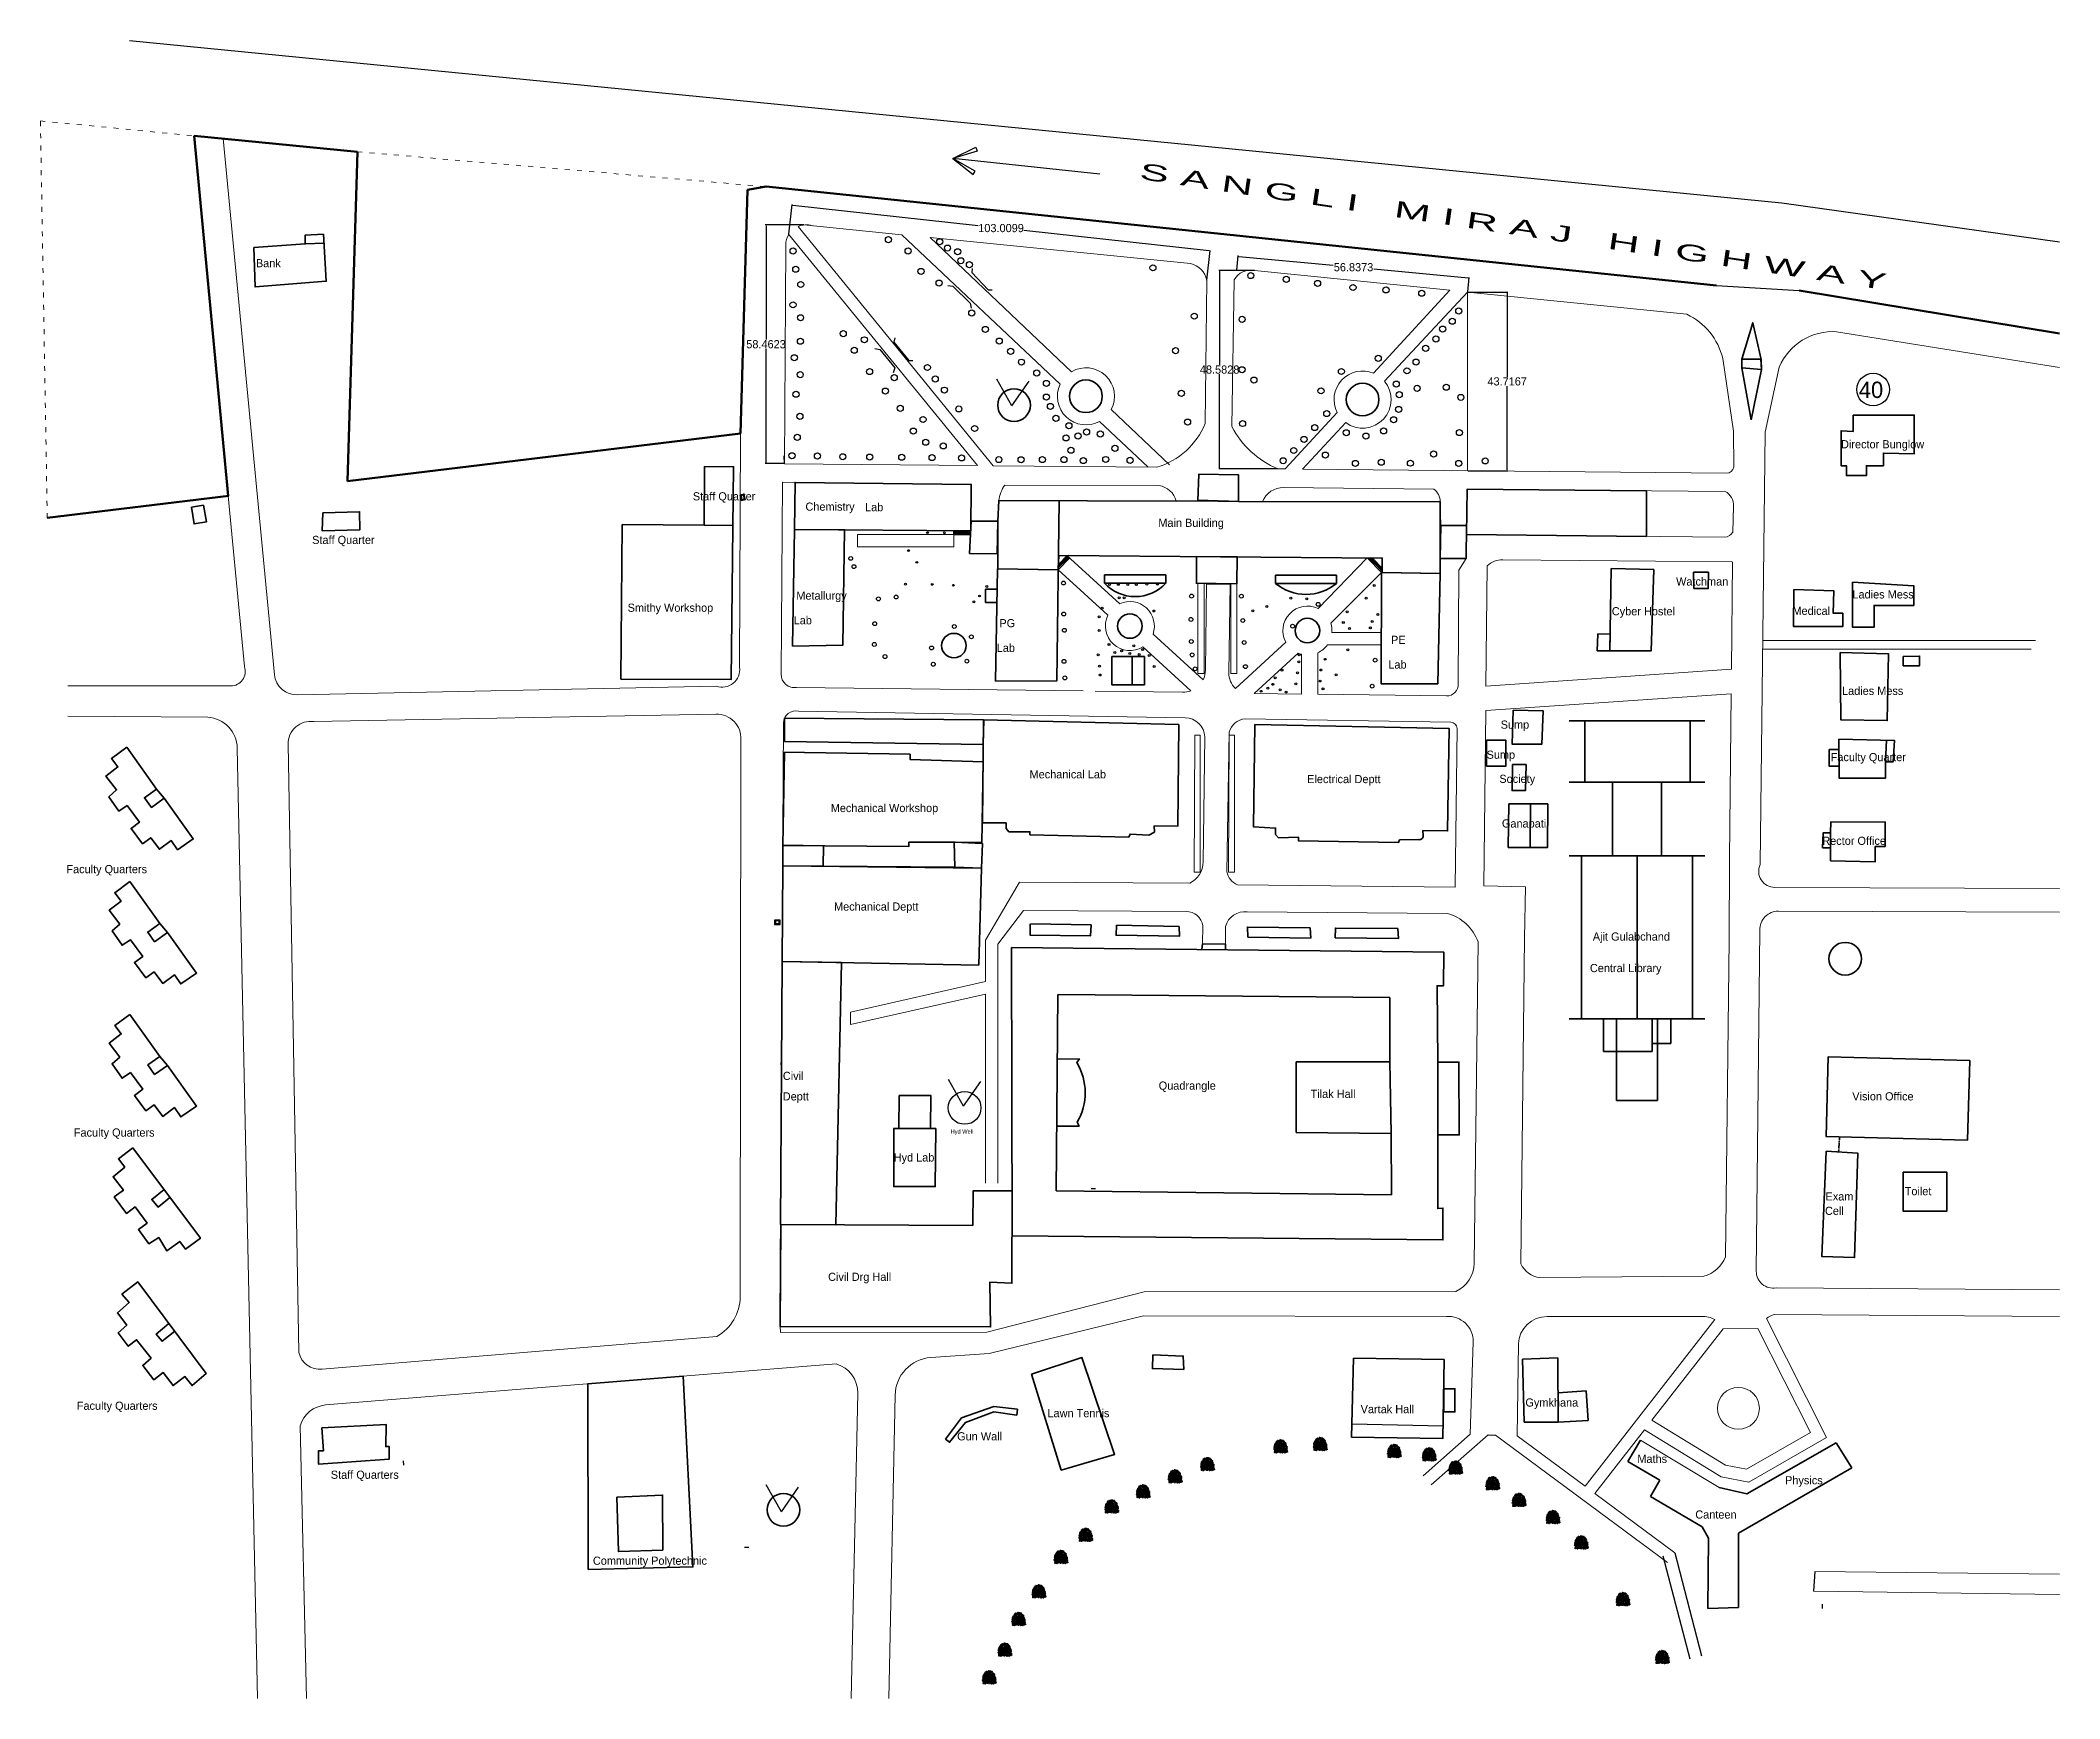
# Model space of a CAD drawing. Header units: millimetres. Extents: x -47 to 2833, y -462 to 688.
# Drawn here: x 1635.6 to 2130.2, y 252.5 to 658.6 of the extents above; entities that cross this region are included whole.
import ezdxf

# ---------------------------------------------------------------- set-up
doc = ezdxf.new("R2010")
doc.units = ezdxf.units.MM
doc.header["$LTSCALE"] = 0.1
doc.header["$MEASUREMENT"] = 0
doc.linetypes.add('ACAD_ISO03W100', pattern=[30, 12, -18])
doc.layers.add('BOUNDRY', color=140, linetype='Continuous', lineweight=18)
doc.layers.add('BUILT UP', color=1, linetype='Continuous', lineweight=35)
for name, color, linetype in [('H1', 254, 'Continuous'), ('TREE', 92, 'Continuous'), ('TXT', 7, 'Continuous')]:
    doc.layers.add(name, color=color, linetype=linetype)
doc.styles.get("Standard").update_dxf_attribs({"font": 'GOTHIC.TTF'})
doc.dimstyles.get("Standard").update_dxf_attribs({"dimtxt": 0.18, "dimasz": 0.18, "dimexe": 0.18, "dimexo": 0.0625, "dimgap": 0.09, "dimtad": 0, "dimtih": 1, "dimtoh": 1, "dimdec": 4, "dimzin": 0, "dimdsep": 46, "dimtxsty": 'Standard', "dimcen": 0.09, "dimadec": 0, "dimazin": 0, "dimtfac": 1, "dimtdec": 4, "dimtofl": 0, "dimtmove": 0, "dimatfit": 3, "dimfxl": 1, "dimtolj": 1, "dimtzin": 0, "dimarcsym": 0})

msp = doc.modelspace()

# ---------------------------------------------------------------- texts
at = {"layer": 'H1', "color": 6}
msp.add_text('Hyd Well', height=1, dxfattribs=at).set_placement((1858.57766, 390.86254))
at = {"layer": 'TREE', "color": 1, "width": 2}
msp.add_text('S A N G L I   M I R A J   H I G H W A Y ', height=4, rotation=351.5243882, dxfattribs=at).set_placement((1904.66417, 624.6964))
at = {"layer": 'TXT'}
for s, height, p in [('Bank', 2, (1688.4334, 603.03183)), ('40', 4, (2081.01983, 571.01659)), ('Director Bunglow', 2, (2076.64628, 558.68699)), ('Staff Quarter', 2, (1795.43614, 545.93071)), ('Chemistry', 2, (1823.0177, 543.40494)), ('Lab', 2, (1837.61564, 543.28264)), ('Main Building', 2, (1909.43993, 539.44929)), ('Staff Quarter', 2, (1702.19718, 535.2513)), ('Watchman', 2, (2036.24889, 525.0753)), ('Smithy Workshop', 2, (1779.4622, 518.64899)), ('Metallurgy', 2, (1820.77886, 521.61866)), ('Cyber Hostel', 2, (2020.50569, 517.78561)), ('Medical', 2, (2064.74646, 517.88839)), ('Ladies Mess', 2, (2079.44251, 521.91474)), ('Lab', 2, (1820.1239, 515.56961)), ('PG', 2, (1870.51512, 514.86695)), ('Lab', 2, (1869.86016, 508.8179)), ('PE', 2, (1966.43466, 510.78446)), ('Lab', 2, (1965.7797, 504.7354)), ('Ladies Mess', 2, (2076.89046, 498.29327)), ('Sump', 2, (1993.27905, 490.01842)), ('Sump', 2, (1989.83099, 482.65186)), ('Mechanical Lab', 2, (1877.89878, 477.84886)), ('Faculty Quarter', 2, (2074.10106, 482.06181)), ('Electrical Deptt', 2, (1945.90107, 476.68402)), ('Society', 2, (1992.95812, 476.74383)), ('Mechanical Workshop', 2, (1829.21627, 469.5894)), ('Ganapati', 2, (1993.58417, 465.81232)), ('Rector Office', 2, (2072.04847, 461.56421)), ('Faculty Quarters', 2, (1642.00109, 454.62493)), ('Mechanical Deptt', 2, (1830.01808, 445.457)), ('Ajit Gulabchand', 2, (2015.85634, 438.10403)), ('Central Library', 2, (2015.14241, 430.39768)), ('Civil', 2, (1817.48857, 403.97789)), ('Deptt', 2, (1817.45789, 398.96642)), ('Quadrangle', 2, (1909.53405, 401.59599)), ('Tilak Hall', 2, (1946.74292, 399.56866)), ('Vision Office', 2, (2079.39435, 398.97076)), ('Faculty Quarters', 2, (1643.83211, 390.10958)), ('Hyd Lab', 2, (1844.62751, 384.00927)), ('Exam', 2, (2072.8476, 374.4612)), ('Toilet', 2, (2092.23806, 375.74686)), ('Cell', 2, (2072.7096, 370.93131)), ('Civil Drg Hall', 2, (1828.56758, 354.77119)), ('Faculty Quarters', 2, (1644.5624, 323.19674)), ('Lawn Tennis', 2, (1882.2923, 321.37979)), ('Vartak Hall', 2, (1958.9953, 322.36842)), ('Gymkhana', 2, (1999.34873, 323.98579)), ('Gun Wall', 2, (1860.16872, 315.70275)), ('Maths', 2, (2026.75972, 310.1924)), ('Staff Quarters', 2, (1706.7645, 306.29779)), ('Physics', 2, (2062.93638, 304.94152)), ('Canteen', 2, (2040.94888, 296.55521)), ('Community Polytechnic', 2, (1770.95616, 285.24245))]:
    msp.add_text(s, height=height, dxfattribs=at).set_placement(p)

# ---------------------------------------------------------------- blocks, each defined once
blk = doc.blocks.new('STREE11')
for p, q in [((-0.52, 0.29), (-0.51, 0.28)), ((-0.51, 0.29), (-0.52, 0.29)), ((-0.49, 0.31), (-0.51, 0.3)), ((-0.51, 0.3), (-0.51, 0.29)), ((-0.51, 0.27), (-0.5, 0.28)), ((-0.51, 0.28), (-0.51, 0.27)), ((-0.49, 0.46), (-0.5, 0.44)), ((-0.5, 0.44), (-0.49, 0.43)), ((-0.5, 0.28), (-0.49, 0.28)), ((-0.48, 0.47), (-0.49, 0.46)), ((-0.49, 0.43), (-0.48, 0.43)), ((-0.48, 0.31), (-0.49, 0.31)), ((-0.49, 0.28), (-0.47, 0.3)), ((-0.47, 0.56), (-0.48, 0.55)), ((-0.48, 0.55), (-0.48, 0.54)), ((-0.48, 0.54), (-0.48, 0.53)), ((-0.48, 0.53), (-0.47, 0.53)), ((-0.46, 0.47), (-0.48, 0.47)), ((-0.48, 0.47), (-0.47, 0.46)), ((-0.48, 0.43), (-0.47, 0.46)), ((-0.48, 0.43), (-0.47, 0.42)), ((-0.47, 0.31), (-0.48, 0.31)), ((-0.48, 0.3), (-0.47, 0.28)), ((-0.46, 0.56), (-0.47, 0.56)), ((-0.47, 0.53), (-0.46, 0.53)), ((-0.47, 0.46), (-0.46, 0.45)), ((-0.46, 0.44), (-0.47, 0.45)), ((-0.47, 0.42), (-0.46, 0.42)), ((-0.47, 0.31), (-0.47, 0.31)), ((-0.45, 0.31), (-0.47, 0.31)), ((-0.47, 0.31), (-0.47, 0.31)), ((-0.47, 0.3), (-0.47, 0.31)), ((-0.47, 0.28), (-0.47, 0.27)), ((-0.47, 0.27), (-0.46, 0.26)), ((-0.45, 0.13), (-0.47, 0.12)), ((-0.47, 0.12), (-0.47, 0.11)), ((-0.47, 0.11), (-0.45, 0.11)), ((-0.45, 0.1), (-0.47, 0.07)), ((-0.47, 0.07), (-0.47, 0.04)), ((-0.47, 0.04), (-0.44, 0.05)), ((-0.44, 0.64), (-0.46, 0.62)), ((-0.46, 0.62), (-0.45, 0.6)), ((-0.44, 0.57), (-0.46, 0.56)), ((-0.46, 0.53), (-0.45, 0.54)), ((-0.44, 0.47), (-0.46, 0.47)), ((-0.46, 0.45), (-0.45, 0.44)), ((-0.45, 0.42), (-0.46, 0.44)), ((-0.46, 0.42), (-0.45, 0.42)), ((-0.42, 0.32), (-0.46, 0.31)), ((-0.46, 0.26), (-0.45, 0.26)), ((-0.45, 0.2), (-0.46, 0.19)), ((-0.46, 0.19), (-0.46, 0.17)), ((-0.46, 0.17), (-0.45, 0.16)), ((-0.44, 0.67), (-0.45, 0.66)), ((-0.45, 0.66), (-0.45, 0.66)), ((-0.45, 0.66), (-0.44, 0.65)), ((-0.45, 0.6), (-0.43, 0.6)), ((-0.44, 0.57), (-0.45, 0.57)), ((-0.45, 0.54), (-0.44, 0.55)), ((-0.45, 0.44), (-0.43, 0.44)), ((-0.45, 0.39), (-0.43, 0.38)), ((-0.44, 0.39), (-0.45, 0.39)), ((-0.45, 0.3), (-0.45, 0.31)), ((-0.44, 0.3), (-0.45, 0.3)), ((-0.45, 0.26), (-0.44, 0.27)), ((-0.44, 0.22), (-0.45, 0.2)), ((-0.45, 0.16), (-0.44, 0.16)), ((-0.43, 0.13), (-0.45, 0.13)), ((-0.41, 0.12), (-0.45, 0.1)), ((-0.45, 0.11), (-0.43, 0.11)), ((-0.42, 0.67), (-0.44, 0.67)), ((-0.41, 0.66), (-0.44, 0.64)), ((-0.44, 0.65), (-0.42, 0.65)), ((-0.43, 0.57), (-0.44, 0.57)), ((-0.44, 0.55), (-0.43, 0.57)), ((-0.44, 0.55), (-0.44, 0.54)), ((-0.44, 0.54), (-0.43, 0.52)), ((-0.43, 0.46), (-0.44, 0.47)), ((-0.43, 0.4), (-0.44, 0.39)), ((-0.44, 0.36), (-0.43, 0.37)), ((-0.44, 0.35), (-0.44, 0.36)), ((-0.43, 0.35), (-0.44, 0.35)), ((-0.43, 0.28), (-0.44, 0.3)), ((-0.44, 0.27), (-0.43, 0.28)), ((-0.42, 0.23), (-0.44, 0.22)), ((-0.44, 0.16), (-0.42, 0.17)), ((-0.44, 0.05), (-0.42, 0.08)), ((-0.42, 0.7), (-0.43, 0.69)), ((-0.43, 0.69), (-0.42, 0.68)), ((-0.43, 0.6), (-0.41, 0.62)), ((-0.43, 0.57), (-0.43, 0.57)), ((-0.42, 0.57), (-0.43, 0.57)), ((-0.43, 0.52), (-0.42, 0.52)), ((-0.43, 0.45), (-0.43, 0.46)), ((-0.43, 0.44), (-0.43, 0.45)), ((-0.42, 0.4), (-0.43, 0.4)), ((-0.43, 0.37), (-0.42, 0.38)), ((-0.43, 0.38), (-0.41, 0.38)), ((-0.42, 0.35), (-0.43, 0.35)), ((-0.41, 0.13), (-0.43, 0.13)), ((-0.42, 0.71), (-0.42, 0.7)), ((-0.4, 0.71), (-0.42, 0.71)), ((-0.42, 0.68), (-0.41, 0.68)), ((-0.41, 0.66), (-0.42, 0.67)), ((-0.35, 0.54), (-0.42, 0.57)), ((-0.41, 0.56), (-0.42, 0.57)), ((-0.42, 0.52), (-0.41, 0.52)), ((-0.41, 0.4), (-0.42, 0.4)), ((-0.4, 0.36), (-0.42, 0.35)), ((-0.42, 0.35), (-0.42, 0.34)), ((-0.42, 0.34), (-0.42, 0.32)), ((-0.42, 0.32), (-0.41, 0.32)), ((-0.4, 0.23), (-0.42, 0.23)), ((-0.42, 0.17), (-0.41, 0.19)), ((-0.37, 0.15), (-0.42, 0.13)), ((-0.42, 0.08), (-0.4, 0.11)), ((-0.41, 0.68), (-0.4, 0.68)), ((-0.4, 0.65), (-0.41, 0.66)), ((-0.41, 0.62), (-0.4, 0.65)), ((-0.41, 0.63), (-0.41, 0.62)), ((-0.41, 0.62), (-0.4, 0.61)), ((-0.4, 0.55), (-0.41, 0.56)), ((-0.41, 0.52), (-0.4, 0.52)), ((-0.4, 0.39), (-0.41, 0.4)), ((-0.41, 0.38), (-0.4, 0.39)), ((-0.41, 0.32), (-0.4, 0.32)), ((-0.4, 0.23), (-0.41, 0.21)), ((-0.41, 0.21), (-0.41, 0.2)), ((-0.41, 0.2), (-0.41, 0.18)), ((-0.41, 0.18), (-0.4, 0.16)), ((-0.4, 0.12), (-0.41, 0.12)), ((-0.4, 0.11), (-0.41, 0.12)), ((-0.41, 0.08), (-0.41, 0.07)), ((-0.41, 0.07), (-0.4, 0.05)), ((-0.39, 0.72), (-0.4, 0.71)), ((-0.4, 0.68), (-0.4, 0.69)), ((-0.38, 0.65), (-0.4, 0.66)), ((-0.4, 0.66), (-0.4, 0.66)), ((-0.4, 0.61), (-0.39, 0.6)), ((-0.4, 0.54), (-0.4, 0.55)), ((-0.4, 0.52), (-0.4, 0.54)), ((-0.38, 0.48), (-0.4, 0.47)), ((-0.4, 0.47), (-0.4, 0.46)), ((-0.4, 0.46), (-0.38, 0.46)), ((-0.38, 0.45), (-0.4, 0.42)), ((-0.4, 0.42), (-0.4, 0.39)), ((-0.4, 0.39), (-0.37, 0.4)), ((-0.4, 0.39), (-0.38, 0.38)), ((-0.4, 0.39), (-0.4, 0.37)), ((-0.4, 0.37), (-0.4, 0.36)), ((-0.39, 0.35), (-0.4, 0.36)), ((-0.4, 0.32), (-0.39, 0.33)), ((-0.39, 0.24), (-0.4, 0.23)), ((-0.4, 0.16), (-0.39, 0.15)), ((-0.38, 0.1), (-0.4, 0.12)), ((-0.4, 0.05), (-0.38, 0.04)), ((-0.38, 0.72), (-0.39, 0.72)), ((-0.39, 0.7), (-0.38, 0.69)), ((-0.4, 0.69), (-0.38, 0.7)), ((-0.33, 0.66), (-0.39, 0.66)), ((-0.39, 0.6), (-0.37, 0.6)), ((-0.39, 0.34), (-0.39, 0.35)), ((-0.38, 0.35), (-0.39, 0.35)), ((-0.39, 0.33), (-0.39, 0.34)), ((-0.36, 0.31), (-0.39, 0.27)), ((-0.39, 0.27), (-0.38, 0.24)), ((-0.38, 0.24), (-0.39, 0.24)), ((-0.39, 0.15), (-0.37, 0.15)), ((-0.38, 0.72), (-0.38, 0.72)), ((-0.36, 0.72), (-0.38, 0.72)), ((-0.38, 0.72), (-0.38, 0.72)), ((-0.38, 0.7), (-0.38, 0.72)), ((-0.38, 0.69), (-0.38, 0.67)), ((-0.38, 0.67), (-0.37, 0.67)), ((-0.37, 0.64), (-0.38, 0.65)), ((-0.36, 0.48), (-0.38, 0.48)), ((-0.34, 0.47), (-0.38, 0.45)), ((-0.38, 0.46), (-0.36, 0.46)), ((-0.38, 0.38), (-0.37, 0.37)), ((-0.37, 0.36), (-0.38, 0.35)), ((-0.36, 0.35), (-0.38, 0.34)), ((-0.38, 0.34), (-0.38, 0.32)), ((-0.38, 0.32), (-0.36, 0.32)), ((-0.36, 0.23), (-0.38, 0.24)), ((-0.38, 0.24), (-0.36, 0.24)), ((-0.38, 0.24), (-0.35, 0.24)), ((-0.37, 0.09), (-0.38, 0.1)), ((-0.38, 0.04), (-0.37, 0.05)), ((-0.37, 0.67), (-0.36, 0.67)), ((-0.37, 0.62), (-0.37, 0.64)), ((-0.37, 0.6), (-0.37, 0.62)), ((-0.37, 0.4), (-0.35, 0.42)), ((-0.37, 0.37), (-0.37, 0.36)), ((-0.37, 0.15), (-0.35, 0.16)), ((-0.36, 0.07), (-0.37, 0.09)), ((-0.37, 0.05), (-0.36, 0.07)), ((-0.35, 0.71), (-0.36, 0.72)), ((-0.36, 0.67), (-0.35, 0.67)), ((-0.34, 0.47), (-0.36, 0.48)), ((-0.33, 0.35), (-0.36, 0.35)), ((-0.31, 0.34), (-0.36, 0.31)), ((-0.36, 0.32), (-0.34, 0.32)), ((-0.36, 0.24), (-0.35, 0.24)), ((-0.36, 0.21), (-0.36, 0.23)), ((-0.35, 0.19), (-0.36, 0.21)), ((-0.35, 0.08), (-0.36, 0.07)), ((-0.36, 0.07), (-0.36, 0.05)), ((-0.36, 0.05), (-0.35, 0.04)), ((-0.35, 0.7), (-0.35, 0.71)), ((-0.34, 0.69), (-0.35, 0.7)), ((-0.35, 0.67), (-0.34, 0.69)), ((-0.35, 0.67), (-0.33, 0.66)), ((-0.34, 0.67), (-0.35, 0.67)), ((-0.34, 0.54), (-0.35, 0.53)), ((-0.35, 0.53), (-0.35, 0.52)), ((-0.35, 0.52), (-0.35, 0.51)), ((-0.35, 0.51), (-0.35, 0.51)), ((-0.35, 0.51), (-0.34, 0.51)), ((-0.35, 0.42), (-0.33, 0.45)), ((-0.35, 0.24), (-0.32, 0.27)), ((-0.35, 0.24), (-0.33, 0.23)), ((-0.35, 0.16), (-0.35, 0.19)), ((-0.34, 0.18), (-0.35, 0.19)), ((-0.34, 0.09), (-0.35, 0.08)), ((-0.35, 0.04), (-0.34, 0.04)), ((-0.32, 0.84), (-0.34, 0.82)), ((-0.34, 0.82), (-0.34, 0.8)), ((-0.34, 0.8), (-0.31, 0.8)), ((-0.33, 0.68), (-0.34, 0.67)), ((-0.34, 0.64), (-0.33, 0.65)), ((-0.34, 0.63), (-0.34, 0.64)), ((-0.33, 0.62), (-0.34, 0.63)), ((-0.32, 0.55), (-0.34, 0.54)), ((-0.34, 0.51), (-0.33, 0.51)), ((-0.33, 0.47), (-0.34, 0.47)), ((-0.33, 0.45), (-0.34, 0.47)), ((-0.34, 0.43), (-0.34, 0.41)), ((-0.34, 0.41), (-0.33, 0.4)), ((-0.33, 0.18), (-0.34, 0.17)), ((-0.34, 0.17), (-0.34, 0.18)), ((-0.32, 0.11), (-0.34, 0.09)), ((-0.34, 0.04), (-0.32, 0.05)), ((-0.32, 0.87), (-0.33, 0.86)), ((-0.33, 0.86), (-0.33, 0.86)), ((-0.33, 0.86), (-0.32, 0.85)), ((-0.32, 0.74), (-0.33, 0.73)), ((-0.33, 0.73), (-0.33, 0.71)), ((-0.33, 0.71), (-0.32, 0.71)), ((-0.32, 0.68), (-0.33, 0.68)), ((-0.33, 0.66), (-0.31, 0.66)), ((-0.33, 0.65), (-0.32, 0.65)), ((-0.32, 0.62), (-0.33, 0.62)), ((-0.33, 0.51), (-0.32, 0.52)), ((-0.31, 0.45), (-0.33, 0.47)), ((-0.33, 0.4), (-0.31, 0.39)), ((-0.31, 0.34), (-0.33, 0.35)), ((-0.33, 0.23), (-0.33, 0.21)), ((-0.33, 0.21), (-0.32, 0.2)), ((-0.32, 0.2), (-0.33, 0.18)), ((-0.3, 0.87), (-0.32, 0.87)), ((-0.29, 0.86), (-0.32, 0.84)), ((-0.32, 0.85), (-0.31, 0.85)), ((-0.32, 0.74), (-0.31, 0.73)), ((-0.3, 0.74), (-0.32, 0.74)), ((-0.32, 0.71), (-0.31, 0.71)), ((-0.31, 0.67), (-0.32, 0.68)), ((-0.3, 0.63), (-0.32, 0.62)), ((-0.32, 0.62), (-0.32, 0.6)), ((-0.32, 0.62), (-0.32, 0.62)), ((-0.32, 0.6), (-0.31, 0.6)), ((-0.31, 0.55), (-0.32, 0.54)), ((-0.31, 0.55), (-0.32, 0.55)), ((-0.32, 0.54), (-0.32, 0.53)), ((-0.32, 0.53), (-0.32, 0.52)), ((-0.32, 0.52), (-0.31, 0.51)), ((-0.32, 0.27), (-0.3, 0.31)), ((-0.32, 0.2), (-0.32, 0.19)), ((-0.31, 0.2), (-0.32, 0.2)), ((-0.32, 0.19), (-0.31, 0.18)), ((-0.32, 0.15), (-0.31, 0.16)), ((-0.31, 0.15), (-0.32, 0.15)), ((-0.29, 0.11), (-0.32, 0.11)), ((-0.32, 0.05), (-0.31, 0.06)), ((-0.31, 0.8), (-0.29, 0.82)), ((-0.31, 0.71), (-0.31, 0.73)), ((-0.31, 0.73), (-0.3, 0.72)), ((-0.31, 0.71), (-0.31, 0.7)), ((-0.31, 0.7), (-0.3, 0.7)), ((-0.3, 0.66), (-0.31, 0.67)), ((-0.31, 0.66), (-0.3, 0.66)), ((-0.31, 0.6), (-0.3, 0.6)), ((-0.3, 0.56), (-0.31, 0.55)), ((-0.31, 0.51), (-0.3, 0.5)), ((-0.3, 0.44), (-0.31, 0.45)), ((-0.31, 0.39), (-0.3, 0.39)), ((-0.3, 0.31), (-0.31, 0.34)), ((-0.29, 0.33), (-0.31, 0.33)), ((-0.31, 0.29), (-0.31, 0.26)), ((-0.31, 0.26), (-0.3, 0.25)), ((-0.29, 0.2), (-0.31, 0.2)), ((-0.31, 0.17), (-0.29, 0.18)), ((-0.31, 0.18), (-0.29, 0.18)), ((-0.31, 0.16), (-0.31, 0.17)), ((-0.29, 0.15), (-0.31, 0.15)), ((-0.3, 0.1), (-0.31, 0.09)), ((-0.31, 0.09), (-0.31, 0.07)), ((-0.31, 0.07), (-0.31, 0.05)), ((-0.31, 0.05), (-0.3, 0.04)), ((-0.29, 0.86), (-0.3, 0.87)), ((-0.28, 0.74), (-0.3, 0.74)), ((-0.3, 0.72), (-0.29, 0.71)), ((-0.29, 0.7), (-0.3, 0.72)), ((-0.3, 0.72), (-0.3, 0.72)), ((-0.3, 0.7), (-0.29, 0.7)), ((-0.3, 0.66), (-0.28, 0.66)), ((-0.3, 0.66), (-0.3, 0.64)), ((-0.29, 0.63), (-0.3, 0.64)), ((-0.3, 0.64), (-0.3, 0.63)), ((-0.3, 0.6), (-0.29, 0.61)), ((-0.29, 0.55), (-0.3, 0.56)), ((-0.3, 0.56), (-0.3, 0.56)), ((-0.3, 0.56), (-0.29, 0.56)), ((-0.3, 0.5), (-0.29, 0.5)), ((-0.29, 0.49), (-0.3, 0.49)), ((-0.3, 0.49), (-0.3, 0.48)), ((-0.3, 0.48), (-0.28, 0.47)), ((-0.29, 0.41), (-0.3, 0.44)), ((-0.3, 0.39), (-0.29, 0.41)), ((-0.3, 0.25), (-0.28, 0.23)), ((-0.29, 0.12), (-0.3, 0.1)), ((-0.3, 0.04), (-0.29, 0.03)), ((-0.28, 0.85), (-0.29, 0.86)), ((-0.28, 0.86), (-0.29, 0.86)), ((-0.29, 0.82), (-0.28, 0.85)), ((-0.29, 0.83), (-0.29, 0.82)), ((-0.29, 0.82), (-0.28, 0.81)), ((-0.29, 0.71), (-0.28, 0.72)), ((-0.2, 0.65), (-0.29, 0.67)), ((-0.29, 0.62), (-0.29, 0.63)), ((-0.28, 0.63), (-0.29, 0.63)), ((-0.29, 0.61), (-0.29, 0.62)), ((-0.29, 0.56), (-0.28, 0.56)), ((-0.28, 0.53), (-0.29, 0.55)), ((-0.29, 0.5), (-0.28, 0.51)), ((-0.27, 0.5), (-0.29, 0.49)), ((-0.29, 0.45), (-0.28, 0.46)), ((-0.29, 0.44), (-0.29, 0.45)), ((-0.28, 0.43), (-0.29, 0.44)), ((-0.28, 0.31), (-0.29, 0.33)), ((-0.28, 0.2), (-0.29, 0.2)), ((-0.29, 0.18), (-0.27, 0.19)), ((-0.27, 0.16), (-0.29, 0.15)), ((-0.29, 0.15), (-0.29, 0.14)), ((-0.29, 0.14), (-0.29, 0.13)), ((-0.29, 0.13), (-0.29, 0.12)), ((-0.29, 0.12), (-0.28, 0.12)), ((-0.28, 0.12), (-0.29, 0.12)), ((-0.29, 0.03), (-0.27, 0.03)), ((-0.26, 0.9), (-0.28, 0.9)), ((-0.28, 0.9), (-0.28, 0.89)), ((-0.28, 0.89), (-0.26, 0.89)), ((-0.27, 0.88), (-0.28, 0.85)), ((-0.27, 0.85), (-0.28, 0.86)), ((-0.28, 0.85), (-0.28, 0.83)), ((-0.28, 0.83), (-0.26, 0.84)), ((-0.28, 0.81), (-0.27, 0.8)), ((-0.28, 0.73), (-0.28, 0.74)), ((-0.27, 0.72), (-0.28, 0.73)), ((-0.28, 0.72), (-0.27, 0.72)), ((-0.28, 0.66), (-0.27, 0.65)), ((-0.27, 0.63), (-0.28, 0.63)), ((-0.28, 0.56), (-0.27, 0.55)), ((-0.28, 0.52), (-0.28, 0.53)), ((-0.28, 0.52), (-0.28, 0.53)), ((-0.28, 0.51), (-0.28, 0.52)), ((-0.27, 0.51), (-0.28, 0.52)), ((-0.28, 0.47), (-0.26, 0.47)), ((-0.28, 0.46), (-0.27, 0.47)), ((-0.26, 0.43), (-0.28, 0.43)), ((-0.26, 0.29), (-0.28, 0.31)), ((-0.28, 0.23), (-0.26, 0.24)), ((-0.27, 0.19), (-0.28, 0.2)), ((-0.28, 0.12), (-0.27, 0.13)), ((-0.26, 0.11), (-0.28, 0.12)), ((-0.28, 0.12), (-0.26, 0.12)), ((-0.23, 0.9), (-0.27, 0.88)), ((-0.25, 0.83), (-0.27, 0.85)), ((-0.27, 0.8), (-0.26, 0.8)), ((-0.27, 0.65), (-0.27, 0.63)), ((-0.27, 0.55), (-0.26, 0.54)), ((-0.26, 0.52), (-0.27, 0.51)), ((-0.25, 0.49), (-0.27, 0.5)), ((-0.27, 0.43), (-0.27, 0.42)), ((-0.27, 0.42), (-0.27, 0.4)), ((-0.27, 0.4), (-0.26, 0.39)), ((-0.24, 0.2), (-0.27, 0.19)), ((-0.27, 0.19), (-0.26, 0.18)), ((-0.27, 0.19), (-0.27, 0.17)), ((-0.27, 0.17), (-0.27, 0.16)), ((-0.26, 0.15), (-0.27, 0.16)), ((-0.27, 0.14), (-0.27, 0.15)), ((-0.27, 0.13), (-0.27, 0.14)), ((-0.27, 0.03), (-0.25, 0.04)), ((-0.25, 0.9), (-0.26, 0.9)), ((-0.26, 0.89), (-0.25, 0.89)), ((-0.26, 0.84), (-0.24, 0.86)), ((-0.26, 0.8), (-0.25, 0.82)), ((-0.26, 0.54), (-0.26, 0.53)), ((-0.26, 0.53), (-0.26, 0.52)), ((-0.26, 0.47), (-0.24, 0.48)), ((-0.24, 0.44), (-0.26, 0.43)), ((-0.26, 0.39), (-0.25, 0.39)), ((-0.16, 0.2), (-0.26, 0.29)), ((-0.25, 0.26), (-0.26, 0.29)), ((-0.26, 0.24), (-0.25, 0.26)), ((-0.26, 0.18), (-0.25, 0.17)), ((-0.25, 0.15), (-0.26, 0.15)), ((-0.26, 0.12), (-0.25, 0.12)), ((-0.26, 0.08), (-0.26, 0.11)), ((-0.25, 0.07), (-0.26, 0.08)), ((-0.23, 0.9), (-0.25, 0.9)), ((-0.15, 0.78), (-0.25, 0.83)), ((-0.25, 0.82), (-0.25, 0.83)), ((-0.24, 0.74), (-0.25, 0.73)), ((-0.25, 0.73), (-0.25, 0.72)), ((-0.25, 0.72), (-0.24, 0.72)), ((-0.24, 0.48), (-0.25, 0.49)), ((-0.25, 0.39), (-0.23, 0.41)), ((-0.25, 0.17), (-0.24, 0.16)), ((-0.24, 0.16), (-0.25, 0.15)), ((-0.25, 0.12), (-0.23, 0.1)), ((-0.25, 0.04), (-0.25, 0.07)), ((-0.24, 0.06), (-0.25, 0.07)), ((-0.24, 0.86), (-0.23, 0.88)), ((-0.22, 0.74), (-0.24, 0.74)), ((-0.24, 0.74), (-0.24, 0.72)), ((-0.22, 0.74), (-0.24, 0.74)), ((-0.24, 0.72), (-0.24, 0.7)), ((-0.24, 0.7), (-0.24, 0.69)), ((-0.24, 0.69), (-0.23, 0.68)), ((-0.23, 0.64), (-0.24, 0.63)), ((-0.24, 0.63), (-0.24, 0.62)), ((-0.24, 0.62), (-0.23, 0.61)), ((-0.23, 0.52), (-0.24, 0.5)), ((-0.24, 0.5), (-0.23, 0.49)), ((-0.24, 0.48), (-0.24, 0.45)), ((-0.24, 0.48), (-0.22, 0.47)), ((-0.24, 0.45), (-0.24, 0.44)), ((-0.23, 0.43), (-0.24, 0.45)), ((-0.14, 0.2), (-0.24, 0.2)), ((-0.24, 0.05), (-0.24, 0.06)), ((-0.23, 0.05), (-0.24, 0.05)), ((-0.23, 0.88), (-0.23, 0.9)), ((-0.22, 0.89), (-0.23, 0.9)), ((-0.23, 0.87), (-0.23, 0.85)), ((-0.23, 0.85), (-0.23, 0.84)), ((-0.23, 0.84), (-0.21, 0.83)), ((-0.23, 0.68), (-0.22, 0.68)), ((-0.21, 0.65), (-0.23, 0.65)), ((-0.23, 0.65), (-0.23, 0.64)), ((-0.23, 0.61), (-0.22, 0.61)), ((-0.22, 0.53), (-0.23, 0.52)), ((-0.23, 0.49), (-0.22, 0.49)), ((-0.11, 0.41), (-0.23, 0.48)), ((-0.23, 0.42), (-0.23, 0.44)), ((-0.21, 0.43), (-0.23, 0.43)), ((-0.23, 0.41), (-0.23, 0.42)), ((-0.2, 0.13), (-0.23, 0.1)), ((-0.23, 0.1), (-0.23, 0.09)), ((-0.23, 0.1), (-0.22, 0.06)), ((-0.23, 0.09), (-0.22, 0.07)), ((-0.22, 0.07), (-0.23, 0.05)), ((-0.21, 0.94), (-0.22, 0.94)), ((-0.22, 0.94), (-0.22, 0.94)), ((-0.22, 0.94), (-0.21, 0.93)), ((-0.21, 0.88), (-0.22, 0.89)), ((-0.21, 0.73), (-0.22, 0.74)), ((-0.22, 0.74), (-0.22, 0.74)), ((-0.22, 0.68), (-0.21, 0.68)), ((-0.22, 0.61), (-0.21, 0.62)), ((-0.2, 0.53), (-0.22, 0.53)), ((-0.22, 0.53), (-0.21, 0.52)), ((-0.22, 0.49), (-0.21, 0.52)), ((-0.22, 0.5), (-0.21, 0.49)), ((-0.22, 0.47), (-0.21, 0.46)), ((-0.2, 0.18), (-0.22, 0.16)), ((-0.22, 0.16), (-0.22, 0.15)), ((-0.22, 0.15), (-0.2, 0.15)), ((-0.22, 0.06), (-0.19, 0.07)), ((-0.2, 0.95), (-0.21, 0.94)), ((-0.21, 0.93), (-0.19, 0.93)), ((-0.21, 0.91), (-0.21, 0.92)), ((-0.21, 0.92), (-0.2, 0.92)), ((-0.2, 0.9), (-0.21, 0.91)), ((-0.2, 0.87), (-0.21, 0.88)), ((-0.21, 0.83), (-0.2, 0.83)), ((-0.14, 0.76), (-0.21, 0.74)), ((-0.21, 0.71), (-0.21, 0.73)), ((-0.21, 0.73), (-0.19, 0.72)), ((-0.21, 0.68), (-0.21, 0.71)), ((-0.2, 0.69), (-0.21, 0.7)), ((-0.2, 0.66), (-0.21, 0.65)), ((-0.2, 0.64), (-0.21, 0.63)), ((-0.21, 0.63), (-0.2, 0.62)), ((-0.21, 0.62), (-0.21, 0.63)), ((-0.21, 0.52), (-0.2, 0.51)), ((-0.2, 0.5), (-0.21, 0.51)), ((-0.21, 0.49), (-0.2, 0.48)), ((-0.21, 0.46), (-0.21, 0.44)), ((-0.21, 0.44), (-0.21, 0.43)), ((-0.2, 0.36), (-0.21, 0.35)), ((-0.21, 0.35), (-0.19, 0.35)), ((-0.19, 0.94), (-0.2, 0.95)), ((-0.2, 0.92), (-0.19, 0.93)), ((-0.19, 0.9), (-0.2, 0.9)), ((-0.2, 0.85), (-0.2, 0.87)), ((-0.2, 0.83), (-0.2, 0.85)), ((-0.19, 0.69), (-0.2, 0.69)), ((-0.19, 0.66), (-0.2, 0.65)), ((-0.2, 0.65), (-0.2, 0.64)), ((-0.2, 0.62), (-0.2, 0.61)), ((-0.2, 0.61), (-0.19, 0.6)), ((-0.18, 0.53), (-0.2, 0.53)), ((-0.2, 0.51), (-0.19, 0.5)), ((-0.19, 0.49), (-0.2, 0.5)), ((-0.2, 0.48), (-0.19, 0.49)), ((-0.19, 0.37), (-0.2, 0.36)), ((-0.2, 0.33), (-0.19, 0.34)), ((-0.2, 0.32), (-0.2, 0.33)), ((-0.19, 0.31), (-0.2, 0.32)), ((-0.18, 0.18), (-0.2, 0.18)), ((-0.15, 0.16), (-0.2, 0.13)), ((-0.2, 0.15), (-0.18, 0.15)), ((-0.18, 0.93), (-0.19, 0.94)), ((-0.19, 0.93), (-0.18, 0.93)), ((-0.18, 0.91), (-0.19, 0.9)), ((-0.19, 0.9), (-0.19, 0.9)), ((-0.19, 0.9), (-0.19, 0.88)), ((-0.19, 0.88), (-0.19, 0.88)), ((-0.19, 0.88), (-0.18, 0.88)), ((-0.19, 0.72), (-0.18, 0.71)), ((-0.18, 0.69), (-0.19, 0.69)), ((-0.18, 0.66), (-0.19, 0.66)), ((-0.19, 0.66), (-0.19, 0.66)), ((-0.19, 0.66), (-0.17, 0.66)), ((-0.19, 0.6), (-0.18, 0.6)), ((-0.19, 0.5), (-0.17, 0.5)), ((-0.18, 0.37), (-0.19, 0.37)), ((-0.19, 0.35), (-0.17, 0.34)), ((-0.19, 0.34), (-0.18, 0.34)), ((-0.17, 0.31), (-0.19, 0.31)), ((-0.19, 0.07), (-0.16, 0.1)), ((-0.18, 0.93), (-0.18, 0.92)), ((-0.18, 0.93), (-0.16, 0.93)), ((-0.18, 0.92), (-0.18, 0.91)), ((-0.17, 0.91), (-0.18, 0.92)), ((-0.17, 0.91), (-0.18, 0.9)), ((-0.18, 0.9), (-0.16, 0.9)), ((-0.18, 0.88), (-0.17, 0.89)), ((-0.18, 0.71), (-0.18, 0.7)), ((-0.18, 0.7), (-0.18, 0.7)), ((-0.18, 0.7), (-0.18, 0.69)), ((-0.17, 0.64), (-0.18, 0.66)), ((-0.18, 0.6), (-0.17, 0.61)), ((-0.17, 0.52), (-0.18, 0.53)), ((-0.17, 0.36), (-0.18, 0.37)), ((-0.18, 0.31), (-0.18, 0.29)), ((-0.18, 0.31), (-0.18, 0.31)), ((-0.18, 0.29), (-0.17, 0.29)), ((-0.15, 0.17), (-0.18, 0.18)), ((-0.15, 0.91), (-0.17, 0.91)), ((-0.17, 0.91), (-0.17, 0.91)), ((-0.16, 0.9), (-0.17, 0.91)), ((-0.17, 0.9), (-0.17, 0.91)), ((-0.17, 0.89), (-0.17, 0.9)), ((-0.17, 0.88), (-0.16, 0.89)), ((-0.17, 0.87), (-0.17, 0.88)), ((-0.16, 0.87), (-0.17, 0.87)), ((-0.17, 0.66), (-0.17, 0.66)), ((-0.17, 0.66), (-0.16, 0.65)), ((-0.17, 0.63), (-0.17, 0.64)), ((-0.17, 0.61), (-0.17, 0.63)), ((-0.16, 0.62), (-0.17, 0.63)), ((-0.17, 0.51), (-0.17, 0.52)), ((-0.17, 0.5), (-0.17, 0.51)), ((-0.16, 0.35), (-0.17, 0.36)), ((-0.17, 0.34), (-0.16, 0.35)), ((-0.16, 0.32), (-0.17, 0.31)), ((-0.17, 0.29), (-0.16, 0.28)), ((-0.16, 0.93), (-0.16, 0.92)), ((-0.16, 0.92), (-0.16, 0.91)), ((-0.16, 0.91), (-0.16, 0.9)), ((-0.16, 0.9), (-0.15, 0.89)), ((-0.16, 0.89), (-0.15, 0.89)), ((-0.15, 0.87), (-0.16, 0.87)), ((-0.16, 0.65), (-0.15, 0.64)), ((-0.15, 0.62), (-0.16, 0.62)), ((-0.16, 0.62), (-0.16, 0.62)), ((-0.16, 0.35), (-0.14, 0.35)), ((-0.16, 0.35), (-0.16, 0.33)), ((-0.15, 0.32), (-0.16, 0.33)), ((-0.16, 0.33), (-0.16, 0.32)), ((-0.16, 0.28), (-0.15, 0.3)), ((-0.14, 0.25), (-0.16, 0.24)), ((-0.16, 0.24), (-0.16, 0.22)), ((-0.16, 0.22), (-0.14, 0.22)), ((-0.16, 0.1), (-0.14, 0.14)), ((-0.14, 0.91), (-0.15, 0.91)), ((-0.15, 0.89), (-0.14, 0.9)), ((-0.14, 0.88), (-0.15, 0.87)), ((-0.15, 0.87), (-0.15, 0.86)), ((-0.15, 0.86), (-0.15, 0.85)), ((-0.15, 0.78), (-0.14, 0.85)), ((-0.15, 0.85), (-0.15, 0.85)), ((-0.15, 0.85), (-0.14, 0.85)), ((-0.04, 0.58), (-0.15, 0.78)), ((-0.15, 0.64), (-0.15, 0.63)), ((-0.15, 0.63), (-0.15, 0.62)), ((-0.14, 0.56), (-0.15, 0.55)), ((-0.15, 0.55), (-0.15, 0.54)), ((-0.15, 0.54), (-0.15, 0.53)), ((-0.15, 0.53), (-0.15, 0.52)), ((-0.15, 0.52), (-0.14, 0.52)), ((-0.15, 0.31), (-0.15, 0.32)), ((-0.13, 0.32), (-0.15, 0.32)), ((-0.15, 0.3), (-0.15, 0.31)), ((-0.14, 0.22), (-0.15, 0.19)), ((-0.15, 0.19), (-0.14, 0.17)), ((-0.14, 0.14), (-0.15, 0.16)), ((-0.14, 0.16), (-0.15, 0.16)), ((-0.15, 0.11), (-0.15, 0.09)), ((-0.15, 0.09), (-0.14, 0.08)), ((-0.14, 0.9), (-0.14, 0.91)), ((-0.14, 0.9), (-0.14, 0.88)), ((-0.14, 0.9), (-0.12, 0.9)), ((-0.14, 0.88), (-0.14, 0.88)), ((-0.13, 0.87), (-0.14, 0.88)), ((-0.14, 0.85), (-0.13, 0.85)), ((-0.1, 0.58), (-0.14, 0.62)), ((-0.12, 0.56), (-0.14, 0.56)), ((-0.14, 0.52), (-0.13, 0.53)), ((-0.14, 0.35), (-0.13, 0.34)), ((-0.12, 0.25), (-0.14, 0.24)), ((-0.12, 0.25), (-0.14, 0.25)), ((-0.14, 0.24), (-0.14, 0.22)), ((-0.14, 0.17), (-0.13, 0.15)), ((-0.14, 0.08), (-0.12, 0.06)), ((-0.12, 0.87), (-0.13, 0.87)), ((-0.13, 0.86), (-0.13, 0.87)), ((-0.13, 0.85), (-0.13, 0.86)), ((-0.13, 0.53), (-0.12, 0.54)), ((-0.11, 0.52), (-0.13, 0.51)), ((-0.13, 0.51), (-0.13, 0.5)), ((-0.13, 0.5), (-0.11, 0.5)), ((-0.11, 0.49), (-0.13, 0.45)), ((-0.13, 0.45), (-0.13, 0.43)), ((-0.13, 0.43), (-0.1, 0.44)), ((-0.11, 0.41), (-0.13, 0.4)), ((-0.13, 0.4), (-0.13, 0.39)), ((-0.13, 0.39), (-0.13, 0.38)), ((-0.13, 0.39), (-0.13, 0.39)), ((-0.13, 0.38), (-0.12, 0.37)), ((-0.13, 0.34), (-0.13, 0.32)), ((-0.05, 0.3), (-0.13, 0.33)), ((-0.13, 0.32), (-0.13, 0.32)), ((-0.12, 0.14), (-0.14, 0.16)), ((-0.13, 0.15), (-0.11, 0.15)), ((-0.11, 0.92), (-0.12, 0.91)), ((-0.12, 0.91), (-0.12, 0.91)), ((-0.12, 0.91), (-0.11, 0.9)), ((-0.12, 0.9), (-0.12, 0.89)), ((-0.12, 0.89), (-0.11, 0.88)), ((-0.11, 0.88), (-0.12, 0.87)), ((-0.11, 0.57), (-0.12, 0.56)), ((-0.11, 0.56), (-0.12, 0.55)), ((-0.12, 0.55), (-0.12, 0.54)), ((-0.12, 0.54), (-0.12, 0.53)), ((-0.12, 0.53), (-0.12, 0.52)), ((-0.12, 0.52), (-0.11, 0.51)), ((-0.12, 0.37), (-0.11, 0.38)), ((-0.11, 0.25), (-0.12, 0.25)), ((-0.1, 0.12), (-0.12, 0.14)), ((-0.12, 0.06), (-0.1, 0.07)), ((-0.1, 0.93), (-0.11, 0.92)), ((-0.11, 0.9), (-0.1, 0.9)), ((-0.11, 0.57), (-0.11, 0.56)), ((-0.1, 0.57), (-0.11, 0.57)), ((-0.09, 0.52), (-0.11, 0.52)), ((-0.07, 0.51), (-0.11, 0.49)), ((-0.11, 0.51), (-0.1, 0.51)), ((-0.11, 0.5), (-0.09, 0.5)), ((-0.1, 0.41), (-0.11, 0.41)), ((-0.11, 0.38), (-0.1, 0.38)), ((-0.09, 0.22), (-0.11, 0.25)), ((-0.11, 0.15), (-0.1, 0.16)), ((-0.09, 0.94), (-0.1, 0.93)), ((-0.1, 0.9), (-0.09, 0.9)), ((-0.09, 0.56), (-0.1, 0.57)), ((-0.1, 0.57), (-0.09, 0.57)), ((-0.1, 0.51), (-0.09, 0.52)), ((-0.1, 0.44), (-0.08, 0.46)), ((-0.09, 0.41), (-0.1, 0.41)), ((-0.1, 0.38), (-0.09, 0.4)), ((-0.03, 0.24), (-0.1, 0.24)), ((-0.1, 0.16), (-0.09, 0.2)), ((-0.01, 0.06), (-0.1, 0.16)), ((-0.01, 0.06), (-0.1, 0.15)), ((-0.09, 0.09), (-0.1, 0.12)), ((-0.1, 0.07), (-0.09, 0.09)), ((-0.08, 0.94), (-0.09, 0.94)), ((-0.09, 0.9), (-0.08, 0.91)), ((-0.09, 0.57), (-0.08, 0.57)), ((-0.09, 0.55), (-0.09, 0.56)), ((-0.08, 0.54), (-0.09, 0.55)), ((-0.09, 0.52), (-0.08, 0.54)), ((-0.08, 0.53), (-0.09, 0.54)), ((-0.07, 0.51), (-0.09, 0.52)), ((-0.08, 0.41), (-0.09, 0.41)), ((-0.09, 0.41), (-0.09, 0.41)), ((-0.09, 0.4), (-0.09, 0.41)), ((-0.09, 0.4), (-0.09, 0.38)), ((-0.09, 0.38), (-0.09, 0.37)), ((-0.09, 0.37), (-0.08, 0.36)), ((-0.09, 0.2), (-0.09, 0.22)), ((-0.09, 0.22), (-0.07, 0.22)), ((-0.08, 0.17), (-0.09, 0.18)), ((-0.07, 0.95), (-0.08, 0.94)), ((-0.08, 0.94), (-0.08, 0.93)), ((-0.08, 0.93), (-0.08, 0.92)), ((-0.08, 0.92), (-0.08, 0.91)), ((-0.08, 0.91), (-0.08, 0.9)), ((-0.08, 0.9), (-0.07, 0.89)), ((-0.07, 0.83), (-0.08, 0.82)), ((-0.08, 0.82), (-0.08, 0.81)), ((-0.08, 0.81), (-0.08, 0.8)), ((-0.08, 0.8), (-0.08, 0.79)), ((-0.08, 0.79), (-0.07, 0.79)), ((-0.08, 0.57), (-0.07, 0.56)), ((-0.07, 0.53), (-0.08, 0.53)), ((-0.08, 0.46), (-0.06, 0.49)), ((-0.07, 0.41), (-0.08, 0.41)), ((-0.08, 0.36), (-0.07, 0.36)), ((-0.07, 0.19), (-0.08, 0.18)), ((-0.08, 0.18), (-0.08, 0.16)), ((-0.08, 0.16), (-0.07, 0.15)), ((-0.06, 0.95), (-0.07, 0.95)), ((-0.07, 0.89), (-0.06, 0.89)), ((-0.05, 0.83), (-0.07, 0.83)), ((-0.07, 0.79), (-0.06, 0.8)), ((-0.07, 0.63), (-0.05, 0.67)), ((-0.07, 0.56), (-0.07, 0.55)), ((-0.07, 0.55), (-0.06, 0.54)), ((-0.06, 0.54), (-0.07, 0.53)), ((-0.07, 0.53), (-0.07, 0.53)), ((-0.06, 0.5), (-0.07, 0.51)), ((-0.06, 0.49), (-0.07, 0.51)), ((-0.07, 0.47), (-0.07, 0.45)), ((-0.07, 0.45), (-0.06, 0.44)), ((-0.06, 0.4), (-0.07, 0.41)), ((-0.07, 0.36), (-0.06, 0.37)), ((-0.02, 0.22), (-0.07, 0.36)), ((-0.07, 0.22), (-0.06, 0.21)), ((-0.06, 0.2), (-0.07, 0.19)), ((-0.07, 0.15), (-0.05, 0.15)), ((-0.05, 0.98), (-0.06, 0.98)), ((-0.06, 0.98), (-0.06, 0.96)), ((-0.06, 0.96), (-0.05, 0.95)), ((-0.06, 0.94), (-0.06, 0.95)), ((-0.06, 0.95), (-0.05, 0.95)), ((-0.05, 0.93), (-0.06, 0.94)), ((-0.06, 0.89), (-0.05, 0.9)), ((-0.06, 0.8), (-0.05, 0.81)), ((-0.03, 0.49), (-0.06, 0.53)), ((-0.04, 0.49), (-0.06, 0.5)), ((-0.06, 0.44), (-0.04, 0.43)), ((-0.06, 0.4), (-0.06, 0.4)), ((-0.05, 0.38), (-0.06, 0.4)), ((-0.06, 0.37), (-0.05, 0.38)), ((-0.02, 0.22), (-0.06, 0.36)), ((-0.03, 0.22), (-0.06, 0.2)), ((-0.05, 0.99), (-0.04, 0.98)), ((-0.03, 0.99), (-0.05, 0.99)), ((-0.05, 0.95), (-0.04, 0.96)), ((-0.05, 0.95), (-0.05, 0.95)), ((-0.05, 0.95), (-0.04, 0.94)), ((-0.05, 0.92), (-0.05, 0.93)), ((-0.05, 0.9), (-0.05, 0.92)), ((-0.04, 0.91), (-0.05, 0.92)), ((-0.04, 0.84), (-0.05, 0.83)), ((-0.04, 0.83), (-0.05, 0.82)), ((-0.05, 0.82), (-0.05, 0.81)), ((-0.05, 0.81), (-0.05, 0.8)), ((-0.05, 0.8), (-0.04, 0.79)), ((-0.03, 0.72), (-0.05, 0.71)), ((-0.05, 0.71), (-0.05, 0.71)), ((-0.05, 0.71), (-0.03, 0.7)), ((-0.04, 0.69), (-0.05, 0.67)), ((-0.05, 0.67), (-0.05, 0.65)), ((-0.05, 0.65), (-0.02, 0.65)), ((-0.05, 0.15), (-0.04, 0.16)), ((-0.04, 0.98), (-0.03, 0.97)), ((-0.04, 0.96), (-0.04, 0.97)), ((-0.03, 0.96), (-0.04, 0.97)), ((-0.04, 0.96), (-0.04, 0.95)), ((-0.04, 0.95), (-0.03, 0.94)), ((-0.04, 0.94), (-0.03, 0.93)), ((-0.03, 0.91), (-0.04, 0.91)), ((-0.04, 0.91), (-0.04, 0.91)), ((-0.04, 0.84), (-0.04, 0.83)), ((-0.03, 0.84), (-0.04, 0.84)), ((-0.04, 0.79), (-0.04, 0.78)), ((-0.04, 0.78), (-0.02, 0.78)), ((0, 0.71), (-0.04, 0.69)), ((0.01, 0.23), (-0.04, 0.58)), ((-0.03, 0.47), (-0.04, 0.49)), ((-0.04, 0.43), (-0.03, 0.43)), ((-0.04, 0.16), (-0.03, 0.17)), ((-0.02, 0.98), (-0.03, 0.99)), ((-0.03, 0.97), (-0.02, 0.96)), ((-0.03, 0.95), (-0.03, 0.96)), ((-0.03, 0.94), (-0.03, 0.95)), ((-0.03, 0.93), (-0.03, 0.92)), ((-0.03, 0.92), (-0.03, 0.91)), ((-0.01, 0.9), (-0.03, 0.91)), ((-0.02, 0.84), (-0.03, 0.84)), ((-0.03, 0.84), (-0.02, 0.84)), ((-0.02, 0.72), (-0.03, 0.72)), ((-0.03, 0.7), (-0.02, 0.7)), ((-0.02, 0.45), (-0.03, 0.47)), ((0, 0.23), (-0.03, 0.45)), ((-0.03, 0.43), (-0.02, 0.45)), ((-0.01, 0.22), (-0.03, 0.22)), ((-0.02, 0.2), (-0.03, 0.19)), ((-0.03, 0.19), (-0.02, 0.16)), ((-0.01, 0.98), (-0.02, 0.98)), ((0, 0.9), (-0.02, 0.96)), ((-0.02, 0.96), (-0.01, 0.96)), ((-0.01, 0.82), (-0.02, 0.84)), ((-0.02, 0.84), (-0.01, 0.84)), ((-0.02, 0.78), (-0.01, 0.79)), ((0, 0.71), (-0.02, 0.72)), ((-0.02, 0.65), (-0.01, 0.67)), ((-0.02, 0.45), (0.02, 0.65)), ((-0.01, 0.53), (-0.02, 0.52)), ((-0.02, 0.52), (-0.02, 0.5)), ((-0.02, 0.5), (-0.01, 0.49)), ((-0.01, 0.23), (-0.02, 0.21)), ((-0.02, 0.21), (-0.02, 0.2)), ((-0.02, 0.16), (-0.02, 0.15)), ((-0.02, 0.15), (-0.01, 0.14)), ((0, 0.97), (-0.01, 0.98)), ((-0.01, 0.96), (0, 0.97)), ((-0.01, 0.84), (0, 0.83)), ((-0.01, 0.81), (-0.01, 0.82)), ((-0.01, 0.79), (-0.01, 0.81)), ((-0.01, 0.8), (-0.01, 0.81)), ((0, 0.8), (-0.01, 0.8)), ((-0.01, 0.67), (0, 0.7)), ((-0.01, 0.53), (0, 0.53)), ((-0.01, 0.49), (0, 0.48)), ((0.01, 0.37), (-0.01, 0.34)), ((-0.01, 0.34), (-0.01, 0.32)), ((-0.01, 0.32), (0.02, 0.32)), ((0, 0.23), (-0.01, 0.23)), ((-0.01, 0), (0, 0.14)), ((-0.01, 0.14), (0.01, 0.14)), ((0.06, 0.74), (0, 0.9)), ((0, 0.83), (0, 0.82)), ((0, 0.82), (0.01, 0.81)), ((0.01, 0.81), (0, 0.8)), ((0, 0.8), (0, 0.8)), ((0, 0.7), (0, 0.71)), ((0.01, 0.71), (0, 0.71)), ((0, 0.68), (0, 0.67)), ((0, 0.67), (0.01, 0.66)), ((0, 0.53), (0.01, 0.53)), ((0.01, 0.52), (0, 0.51)), ((0, 0.51), (0, 0.5)), ((0, 0.5), (0.01, 0.49)), ((0, 0.48), (0.01, 0.48)), ((0.02, 0.41), (0, 0.4)), ((0, 0.4), (0, 0.39)), ((0, 0.39), (0.01, 0.38)), ((0.02, 0.22), (0, 0.23)), ((0, 0.23), (0.02, 0.23)), ((0.02, 0.7), (0.01, 0.71)), ((0.01, 0.66), (0.02, 0.65)), ((0.02, 0.63), (0.01, 0.62)), ((0.01, 0.62), (0.01, 0.61)), ((0.01, 0.61), (0.01, 0.6)), ((0.01, 0.6), (0.02, 0.6)), ((0.02, 0.53), (0.01, 0.53)), ((0.01, 0.53), (0.01, 0.52)), ((0.01, 0.49), (0.02, 0.47)), ((0.05, 0.4), (0.01, 0.37)), ((0.01, 0.38), (0.03, 0.39)), ((0.01, 0.07), (0.13, 0.16)), ((0.01, 0.08), (0.12, 0.16)), ((0.01, 0.14), (0.03, 0.15)), ((0.01, 0), (0.01, 0.14)), ((0.03, 0.68), (0.02, 0.7)), ((0.02, 0.65), (0.03, 0.65)), ((0.02, 0.63), (0.02, 0.64)), ((0.02, 0.64), (0.03, 0.63)), ((0.03, 0.63), (0.02, 0.62)), ((0.02, 0.62), (0.02, 0.61)), ((0.02, 0.61), (0.03, 0.61)), ((0.02, 0.6), (0.03, 0.6)), ((0.04, 0.52), (0.02, 0.53)), ((0.02, 0.47), (0.03, 0.47)), ((0.03, 0.41), (0.02, 0.41)), ((0.02, 0.32), (0.04, 0.35)), ((0.02, 0.23), (0.06, 0.33)), ((0.02, 0.23), (0.06, 0.33)), ((0.02, 0.23), (0.03, 0.23)), ((0.03, 0.19), (0.02, 0.22)), ((0.04, 0.97), (0.03, 0.96)), ((0.03, 0.96), (0.03, 0.94)), ((0.03, 0.94), (0.04, 0.94)), ((0.03, 0.7), (0.1, 0.82)), ((0.03, 0.67), (0.03, 0.68)), ((0.03, 0.65), (0.03, 0.67)), ((0.03, 0.63), (0.03, 0.63)), ((0.04, 0.63), (0.03, 0.63)), ((0.03, 0.61), (0.04, 0.59)), ((0.03, 0.53), (0.04, 0.53)), ((0.03, 0.47), (0.04, 0.46)), ((0.05, 0.4), (0.03, 0.41)), ((0.03, 0.25), (0.12, 0.31)), ((0.03, 0.23), (0.05, 0.21)), ((0.03, 0.18), (0.03, 0.19)), ((0.03, 0.15), (0.03, 0.18)), ((0.04, 0.17), (0.03, 0.18)), ((0.04, 0.97), (0.05, 0.96)), ((0.06, 0.97), (0.04, 0.97)), ((0.04, 0.94), (0.05, 0.94)), ((0.05, 0.63), (0.04, 0.63)), ((0.04, 0.63), (0.05, 0.63)), ((0.04, 0.59), (0.04, 0.59)), ((0.04, 0.59), (0.06, 0.58)), ((0.04, 0.53), (0.06, 0.53)), ((0.05, 0.51), (0.04, 0.52)), ((0.04, 0.46), (0.05, 0.47)), ((0.04, 0.35), (0.06, 0.38)), ((0.05, 0.16), (0.04, 0.17)), ((0.05, 0.94), (0.05, 0.96)), ((0.05, 0.96), (0.06, 0.95)), ((0.05, 0.94), (0.05, 0.93)), ((0.05, 0.93), (0.06, 0.93)), ((0.06, 0.62), (0.05, 0.63)), ((0.05, 0.63), (0.07, 0.63)), ((0.06, 0.49), (0.05, 0.51)), ((0.05, 0.47), (0.06, 0.47)), ((0.06, 0.38), (0.05, 0.4)), ((0.05, 0.36), (0.05, 0.34)), ((0.05, 0.34), (0.06, 0.33)), ((0.05, 0.21), (0.06, 0.2)), ((0.06, 0.16), (0.05, 0.16)), ((0.08, 0.97), (0.06, 0.97)), ((0.06, 0.95), (0.07, 0.94)), ((0.06, 0.94), (0.06, 0.95)), ((0.07, 0.93), (0.06, 0.94)), ((0.06, 0.93), (0.07, 0.93)), ((0.07, 0.61), (0.06, 0.62)), ((0.06, 0.58), (0.06, 0.59)), ((0.06, 0.59), (0.07, 0.59)), ((0.06, 0.53), (0.08, 0.51)), ((0.06, 0.47), (0.06, 0.49)), ((0.07, 0.47), (0.06, 0.48)), ((0.07, 0.39), (0.06, 0.4)), ((0.06, 0.33), (0.08, 0.32)), ((0.06, 0.2), (0.06, 0.18)), ((0.06, 0.18), (0.06, 0.16)), ((0.07, 0.94), (0.08, 0.94)), ((0.08, 0.94), (0.07, 0.93)), ((0.07, 0.93), (0.07, 0.92)), ((0.07, 0.92), (0.07, 0.91)), ((0.07, 0.91), (0.07, 0.9)), ((0.07, 0.9), (0.08, 0.9)), ((0.07, 0.63), (0.08, 0.62)), ((0.07, 0.59), (0.07, 0.61)), ((0.07, 0.59), (0.07, 0.6)), ((0.08, 0.59), (0.07, 0.59)), ((0.08, 0.47), (0.07, 0.47)), ((0.08, 0.38), (0.07, 0.39)), ((0.08, 0.96), (0.08, 0.97)), ((0.09, 0.95), (0.08, 0.96)), ((0.08, 0.94), (0.09, 0.95)), ((0.1, 0.95), (0.08, 0.94)), ((0.08, 0.9), (0.09, 0.91)), ((0.08, 0.62), (0.09, 0.62)), ((0.09, 0.59), (0.08, 0.59)), ((0.08, 0.51), (0.09, 0.5)), ((0.09, 0.47), (0.08, 0.47)), ((0.08, 0.38), (0.11, 0.44)), ((0.09, 0.36), (0.08, 0.38)), ((0.08, 0.32), (0.09, 0.32)), ((0.09, 0.91), (0.1, 0.92)), ((0.1, 0.7), (0.09, 0.69)), ((0.09, 0.69), (0.09, 0.68)), ((0.09, 0.68), (0.09, 0.67)), ((0.09, 0.67), (0.09, 0.67)), ((0.09, 0.67), (0.1, 0.67)), ((0.09, 0.62), (0.1, 0.6)), ((0.1, 0.6), (0.09, 0.59)), ((0.09, 0.4), (0.31, 0.55)), ((0.09, 0.5), (0.09, 0.49)), ((0.09, 0.49), (0.09, 0.48)), ((0.09, 0.48), (0.09, 0.47)), ((0.1, 0.34), (0.09, 0.36)), ((0.09, 0.32), (0.1, 0.34)), ((0.11, 0.95), (0.1, 0.95)), ((0.11, 0.94), (0.1, 0.93)), ((0.1, 0.93), (0.1, 0.93)), ((0.1, 0.93), (0.1, 0.91)), ((0.1, 0.91), (0.11, 0.9)), ((0.1, 0.83), (0.11, 0.9)), ((0.1, 0.82), (0.18, 0.87)), ((0.11, 0.71), (0.1, 0.7)), ((0.1, 0.67), (0.11, 0.67)), ((0.1, 0.6), (0.1, 0.6)), ((0.11, 0.1), (0.1, 0.09)), ((0.1, 0.09), (0.1, 0.07)), ((0.1, 0.07), (0.1, 0.06)), ((0.1, 0.06), (0.11, 0.05)), ((0.11, 0.95), (0.11, 0.94)), ((0.12, 0.95), (0.11, 0.95)), ((0.11, 0.9), (0.11, 0.9)), ((0.11, 0.9), (0.13, 0.89)), ((0.13, 0.71), (0.11, 0.71)), ((0.11, 0.67), (0.12, 0.68)), ((0.11, 0.45), (0.13, 0.66)), ((0.11, 0.44), (0.16, 0.53)), ((0.11, 0.1), (0.12, 0.11)), ((0.11, 0.05), (0.13, 0.05)), ((0.12, 0.96), (0.13, 0.96)), ((0.13, 0.95), (0.12, 0.95)), ((0.13, 0.72), (0.12, 0.71)), ((0.12, 0.71), (0.12, 0.7)), ((0.12, 0.7), (0.12, 0.69)), ((0.12, 0.69), (0.12, 0.67)), ((0.12, 0.67), (0.12, 0.66)), ((0.12, 0.66), (0.13, 0.66)), ((0.14, 0.35), (0.12, 0.34)), ((0.12, 0.34), (0.12, 0.33)), ((0.12, 0.33), (0.12, 0.32)), ((0.12, 0.32), (0.12, 0.31)), ((0.12, 0.31), (0.13, 0.31)), ((0.12, 0.11), (0.13, 0.11)), ((0.13, 0.1), (0.12, 0.09)), ((0.12, 0.09), (0.12, 0.07)), ((0.12, 0.07), (0.13, 0.06)), ((0.13, 0.96), (0.14, 0.95)), ((0.14, 0.93), (0.13, 0.95)), ((0.13, 0.89), (0.14, 0.9)), ((0.14, 0.72), (0.13, 0.72)), ((0.13, 0.66), (0.14, 0.66)), ((0.14, 0.56), (0.13, 0.55)), ((0.13, 0.55), (0.13, 0.54)), ((0.13, 0.54), (0.14, 0.53)), ((0.13, 0.31), (0.14, 0.32)), ((0.15, 0.19), (0.13, 0.18)), ((0.13, 0.18), (0.13, 0.16)), ((0.13, 0.16), (0.14, 0.16)), ((0.13, 0.11), (0.13, 0.1)), ((0.14, 0.11), (0.13, 0.11)), ((0.13, 0.06), (0.14, 0.04)), ((0.14, 0.95), (0.15, 0.94)), ((0.14, 0.92), (0.14, 0.93)), ((0.14, 0.9), (0.14, 0.92)), ((0.14, 0.91), (0.14, 0.92)), ((0.15, 0.91), (0.14, 0.91)), ((0.15, 0.71), (0.14, 0.72)), ((0.14, 0.72), (0.15, 0.72)), ((0.14, 0.66), (0.15, 0.67)), ((0.15, 0.56), (0.14, 0.56)), ((0.14, 0.53), (0.15, 0.53)), ((0.15, 0.35), (0.14, 0.35)), ((0.14, 0.32), (0.15, 0.32)), ((0.15, 0.18), (0.14, 0.16)), ((0.14, 0.16), (0.14, 0.13)), ((0.14, 0.13), (0.15, 0.1)), ((0.16, 0.1), (0.14, 0.11)), ((0.14, 0.04), (0.15, 0.03)), ((0.15, 0.94), (0.16, 0.93)), ((0.16, 0.91), (0.15, 0.91)), ((0.15, 0.72), (0.16, 0.71)), ((0.15, 0.69), (0.15, 0.71)), ((0.16, 0.68), (0.15, 0.69)), ((0.15, 0.67), (0.16, 0.68)), ((0.16, 0.68), (0.15, 0.68)), ((0.16, 0.57), (0.15, 0.56)), ((0.15, 0.53), (0.16, 0.53)), ((0.17, 0.46), (0.15, 0.45)), ((0.15, 0.45), (0.15, 0.43)), ((0.15, 0.43), (0.16, 0.42)), ((0.16, 0.35), (0.15, 0.35)), ((0.15, 0.32), (0.16, 0.34)), ((0.17, 0.19), (0.15, 0.18)), ((0.17, 0.19), (0.15, 0.19)), ((0.15, 0.1), (0.16, 0.11)), ((0.15, 0.1), (0.16, 0.09)), ((0.15, 0.03), (0.17, 0.03)), ((0.16, 0.93), (0.16, 0.92)), ((0.16, 0.92), (0.16, 0.91)), ((0.16, 0.71), (0.17, 0.71)), ((0.17, 0.67), (0.16, 0.68)), ((0.17, 0.57), (0.16, 0.57)), ((0.16, 0.53), (0.17, 0.54)), ((0.16, 0.42), (0.17, 0.41)), ((0.17, 0.35), (0.16, 0.35)), ((0.16, 0.35), (0.16, 0.35)), ((0.16, 0.34), (0.16, 0.35)), ((0.16, 0.34), (0.16, 0.32)), ((0.16, 0.32), (0.16, 0.31)), ((0.16, 0.31), (0.17, 0.3)), ((0.17, 0.24), (0.16, 0.22)), ((0.16, 0.22), (0.17, 0.22)), ((0.16, 0.2), (0.17, 0.21)), ((0.16, 0.11), (0.19, 0.1)), ((0.18, 0.08), (0.16, 0.1)), ((0.16, 0.09), (0.17, 0.09)), ((0.18, 0.88), (0.17, 0.88)), ((0.17, 0.88), (0.17, 0.87)), ((0.17, 0.87), (0.18, 0.87)), ((0.17, 0.71), (0.17, 0.7)), ((0.17, 0.7), (0.17, 0.69)), ((0.17, 0.69), (0.17, 0.67)), ((0.17, 0.67), (0.17, 0.67)), ((0.18, 0.58), (0.17, 0.57)), ((0.17, 0.57), (0.17, 0.56)), ((0.17, 0.56), (0.17, 0.55)), ((0.17, 0.55), (0.17, 0.54)), ((0.17, 0.54), (0.17, 0.53)), ((0.17, 0.53), (0.18, 0.52)), ((0.17, 0.46), (0.18, 0.46)), ((0.17, 0.46), (0.17, 0.46)), ((0.18, 0.45), (0.17, 0.44)), ((0.17, 0.44), (0.17, 0.43)), ((0.17, 0.43), (0.18, 0.42)), ((0.17, 0.41), (0.18, 0.41)), ((0.18, 0.35), (0.17, 0.35)), ((0.17, 0.3), (0.18, 0.3)), ((0.18, 0.25), (0.17, 0.24)), ((0.17, 0.22), (0.18, 0.21)), ((0.18, 0.19), (0.17, 0.19)), ((0.17, 0.09), (0.19, 0.1)), ((0.17, 0.03), (0.18, 0.03)), ((0.19, 0.94), (0.18, 0.94)), ((0.18, 0.94), (0.18, 0.93)), ((0.18, 0.93), (0.19, 0.92)), ((0.18, 0.9), (0.19, 0.91)), ((0.19, 0.9), (0.18, 0.9)), ((0.19, 0.88), (0.18, 0.88)), ((0.18, 0.87), (0.2, 0.87)), ((0.18, 0.85), (0.18, 0.86)), ((0.18, 0.86), (0.19, 0.86)), ((0.18, 0.84), (0.18, 0.85)), ((0.18, 0.85), (0.18, 0.85)), ((0.2, 0.84), (0.18, 0.84)), ((0.19, 0.58), (0.18, 0.58)), ((0.18, 0.52), (0.19, 0.52)), ((0.19, 0.46), (0.18, 0.46)), ((0.18, 0.46), (0.18, 0.45)), ((0.18, 0.42), (0.19, 0.4)), ((0.19, 0.34), (0.18, 0.35)), ((0.18, 0.3), (0.19, 0.31)), ((0.18, 0.26), (0.19, 0.25)), ((0.18, 0.25), (0.18, 0.26)), ((0.18, 0.21), (0.19, 0.21)), ((0.2, 0.16), (0.18, 0.19)), ((0.19, 0.06), (0.18, 0.08)), ((0.18, 0.03), (0.19, 0.04)), ((0.2, 0.94), (0.19, 0.94)), ((0.19, 0.92), (0.21, 0.92)), ((0.19, 0.91), (0.19, 0.92)), ((0.19, 0.92), (0.2, 0.92)), ((0.2, 0.9), (0.19, 0.9)), ((0.2, 0.88), (0.19, 0.88)), ((0.19, 0.84), (0.19, 0.84)), ((0.19, 0.84), (0.19, 0.82)), ((0.19, 0.82), (0.2, 0.82)), ((0.19, 0.58), (0.24, 0.61)), ((0.19, 0.57), (0.19, 0.58)), ((0.19, 0.58), (0.2, 0.58)), ((0.2, 0.56), (0.19, 0.57)), ((0.19, 0.52), (0.2, 0.53)), ((0.21, 0.45), (0.19, 0.46)), ((0.19, 0.4), (0.2, 0.4)), ((0.19, 0.34), (0.24, 0.35)), ((0.19, 0.34), (0.19, 0.34)), ((0.2, 0.32), (0.19, 0.34)), ((0.19, 0.31), (0.2, 0.32)), ((0.2, 0.25), (0.19, 0.25)), ((0.19, 0.25), (0.19, 0.24)), ((0.19, 0.25), (0.19, 0.25)), ((0.19, 0.24), (0.19, 0.23)), ((0.19, 0.23), (0.19, 0.22)), ((0.19, 0.22), (0.2, 0.2)), ((0.2, 0.18), (0.19, 0.16)), ((0.19, 0.16), (0.2, 0.16)), ((0.19, 0.1), (0.2, 0.14)), ((0.19, 0.1), (0.21, 0.09)), ((0.19, 0.04), (0.19, 0.06)), ((0.2, 0.04), (0.19, 0.05)), ((0.21, 0.94), (0.2, 0.94)), ((0.22, 0.9), (0.2, 0.9)), ((0.2, 0.9), (0.2, 0.89)), ((0.2, 0.89), (0.2, 0.88)), ((0.21, 0.87), (0.2, 0.88)), ((0.2, 0.88), (0.21, 0.87)), ((0.2, 0.87), (0.21, 0.87)), ((0.21, 0.85), (0.2, 0.84)), ((0.2, 0.82), (0.21, 0.82)), ((0.21, 0.81), (0.2, 0.79)), ((0.2, 0.79), (0.21, 0.78)), ((0.2, 0.58), (0.2, 0.58)), ((0.2, 0.58), (0.21, 0.57)), ((0.2, 0.55), (0.2, 0.56)), ((0.2, 0.53), (0.2, 0.55)), ((0.21, 0.54), (0.2, 0.55)), ((0.2, 0.46), (0.21, 0.46)), ((0.2, 0.4), (0.21, 0.39)), ((0.22, 0.25), (0.2, 0.25)), ((0.2, 0.2), (0.21, 0.19)), ((0.2, 0.19), (0.2, 0.18)), ((0.2, 0.19), (0.21, 0.19)), ((0.2, 0.16), (0.2, 0.15)), ((0.2, 0.14), (0.2, 0.16)), ((0.2, 0.16), (0.22, 0.16)), ((0.2, 0.15), (0.22, 0.15)), ((0.21, 0.11), (0.2, 0.12)), ((0.21, 0.03), (0.2, 0.04)), ((0.22, 0.93), (0.21, 0.94)), ((0.21, 0.92), (0.22, 0.93)), ((0.21, 0.87), (0.22, 0.88)), ((0.21, 0.87), (0.21, 0.86)), ((0.21, 0.87), (0.22, 0.87)), ((0.21, 0.87), (0.21, 0.87)), ((0.21, 0.86), (0.21, 0.85)), ((0.22, 0.84), (0.21, 0.85)), ((0.21, 0.84), (0.21, 0.85)), ((0.21, 0.83), (0.21, 0.84)), ((0.21, 0.82), (0.21, 0.83)), ((0.21, 0.81), (0.22, 0.82)), ((0.21, 0.81), (0.21, 0.81)), ((0.21, 0.78), (0.21, 0.78)), ((0.21, 0.78), (0.23, 0.78)), ((0.21, 0.57), (0.22, 0.56)), ((0.22, 0.54), (0.21, 0.54)), ((0.21, 0.54), (0.21, 0.54)), ((0.21, 0.46), (0.23, 0.46)), ((0.22, 0.44), (0.21, 0.45)), ((0.21, 0.39), (0.22, 0.4)), ((0.21, 0.25), (0.22, 0.25)), ((0.21, 0.19), (0.21, 0.18)), ((0.22, 0.19), (0.21, 0.19)), ((0.21, 0.19), (0.21, 0.19)), ((0.21, 0.19), (0.23, 0.19)), ((0.21, 0.18), (0.21, 0.17)), ((0.21, 0.17), (0.21, 0.17)), ((0.21, 0.17), (0.21, 0.16)), ((0.21, 0.16), (0.22, 0.14)), ((0.22, 0.1), (0.21, 0.11)), ((0.21, 0.09), (0.22, 0.08)), ((0.23, 0.03), (0.21, 0.03)), ((0.22, 0.93), (0.22, 0.91)), ((0.22, 0.93), (0.23, 0.92)), ((0.22, 0.91), (0.22, 0.9)), ((0.23, 0.9), (0.22, 0.91)), ((0.22, 0.89), (0.22, 0.9)), ((0.22, 0.88), (0.22, 0.89)), ((0.22, 0.87), (0.23, 0.86)), ((0.23, 0.84), (0.22, 0.84)), ((0.22, 0.82), (0.22, 0.81)), ((0.23, 0.82), (0.22, 0.82)), ((0.22, 0.82), (0.22, 0.82)), ((0.22, 0.81), (0.22, 0.8)), ((0.22, 0.8), (0.22, 0.79)), ((0.22, 0.79), (0.22, 0.79)), ((0.22, 0.79), (0.23, 0.77)), ((0.22, 0.56), (0.22, 0.55)), ((0.22, 0.55), (0.22, 0.54)), ((0.22, 0.48), (0.32, 0.49)), ((0.23, 0.42), (0.22, 0.44)), ((0.22, 0.4), (0.23, 0.4)), ((0.22, 0.25), (0.24, 0.25)), ((0.23, 0.24), (0.22, 0.25)), ((0.24, 0.18), (0.22, 0.19)), ((0.22, 0.16), (0.23, 0.14)), ((0.22, 0.14), (0.23, 0.14)), ((0.24, 0.11), (0.22, 0.1)), ((0.22, 0.08), (0.23, 0.06)), ((0.23, 0.92), (0.24, 0.92)), ((0.24, 0.9), (0.23, 0.9)), ((0.23, 0.86), (0.23, 0.85)), ((0.23, 0.85), (0.23, 0.84)), ((0.25, 0.81), (0.23, 0.82)), ((0.23, 0.77), (0.24, 0.77)), ((0.24, 0.65), (0.23, 0.65)), ((0.23, 0.65), (0.23, 0.63)), ((0.23, 0.63), (0.24, 0.63)), ((0.23, 0.46), (0.25, 0.44)), ((0.23, 0.4), (0.23, 0.42)), ((0.24, 0.4), (0.23, 0.41)), ((0.24, 0.35), (0.23, 0.34)), ((0.23, 0.34), (0.23, 0.32)), ((0.23, 0.32), (0.23, 0.31)), ((0.23, 0.31), (0.25, 0.31)), ((0.24, 0.22), (0.23, 0.24)), ((0.23, 0.19), (0.24, 0.19)), ((0.23, 0.19), (0.24, 0.19)), ((0.23, 0.14), (0.24, 0.14)), ((0.23, 0.14), (0.24, 0.13)), ((0.23, 0.06), (0.23, 0.04)), ((0.23, 0.04), (0.23, 0.03)), ((0.24, 0.92), (0.24, 0.9)), ((0.24, 0.9), (0.24, 0.9)), ((0.24, 0.81), (0.25, 0.82)), ((0.24, 0.77), (0.25, 0.76)), ((0.25, 0.65), (0.24, 0.65)), ((0.24, 0.65), (0.24, 0.63)), ((0.25, 0.65), (0.24, 0.65)), ((0.24, 0.63), (0.24, 0.61)), ((0.24, 0.61), (0.24, 0.6)), ((0.24, 0.6), (0.25, 0.59)), ((0.25, 0.4), (0.24, 0.4)), ((0.26, 0.35), (0.24, 0.35)), ((0.24, 0.35), (0.25, 0.34)), ((0.24, 0.25), (0.26, 0.24)), ((0.24, 0.2), (0.24, 0.22)), ((0.25, 0.2), (0.24, 0.21)), ((0.24, 0.19), (0.24, 0.2)), ((0.24, 0.19), (0.25, 0.19)), ((0.25, 0.17), (0.24, 0.18)), ((0.24, 0.14), (0.25, 0.14)), ((0.24, 0.13), (0.32, 0.11)), ((0.24, 0.13), (0.24, 0.12)), ((0.24, 0.12), (0.24, 0.11)), ((0.25, 0.82), (0.26, 0.81)), ((0.26, 0.8), (0.25, 0.81)), ((0.25, 0.76), (0.26, 0.77)), ((0.26, 0.65), (0.25, 0.65)), ((0.25, 0.59), (0.26, 0.59)), ((0.25, 0.44), (0.26, 0.43)), ((0.26, 0.4), (0.25, 0.4)), ((0.25, 0.34), (0.26, 0.33)), ((0.25, 0.31), (0.25, 0.33)), ((0.25, 0.31), (0.25, 0.3)), ((0.25, 0.3), (0.26, 0.3)), ((0.26, 0.19), (0.25, 0.2)), ((0.25, 0.19), (0.27, 0.18)), ((0.25, 0.16), (0.25, 0.17)), ((0.25, 0.14), (0.25, 0.16)), ((0.26, 0.14), (0.25, 0.15)), ((0.25, 0.14), (0.25, 0.14)), ((0.26, 0.81), (0.28, 0.8)), ((0.26, 0.79), (0.26, 0.8)), ((0.26, 0.77), (0.26, 0.79)), ((0.27, 0.77), (0.26, 0.78)), ((0.26, 0.77), (0.26, 0.77)), ((0.26, 0.65), (0.3, 0.76)), ((0.27, 0.64), (0.26, 0.65)), ((0.26, 0.59), (0.27, 0.6)), ((0.26, 0.43), (0.26, 0.42)), ((0.26, 0.42), (0.26, 0.41)), ((0.26, 0.41), (0.26, 0.4)), ((0.28, 0.35), (0.26, 0.35)), ((0.27, 0.32), (0.26, 0.33)), ((0.26, 0.33), (0.27, 0.32)), ((0.26, 0.3), (0.27, 0.3)), ((0.26, 0.24), (0.27, 0.23)), ((0.27, 0.19), (0.26, 0.19)), ((0.27, 0.14), (0.26, 0.14)), ((0.27, 0.08), (0.26, 0.07)), ((0.26, 0.07), (0.26, 0.05)), ((0.26, 0.05), (0.27, 0.04)), ((0.28, 0.77), (0.27, 0.77)), ((0.27, 0.64), (0.39, 0.7)), ((0.27, 0.62), (0.27, 0.64)), ((0.27, 0.64), (0.29, 0.63)), ((0.27, 0.6), (0.27, 0.62)), ((0.28, 0.6), (0.27, 0.61)), ((0.27, 0.3), (0.27, 0.32)), ((0.27, 0.32), (0.29, 0.32)), ((0.27, 0.23), (0.27, 0.22)), ((0.27, 0.22), (0.27, 0.21)), ((0.27, 0.21), (0.27, 0.19)), ((0.27, 0.18), (0.28, 0.17)), ((0.28, 0.14), (0.27, 0.14)), ((0.28, 0.09), (0.27, 0.08)), ((0.27, 0.04), (0.28, 0.04)), ((0.28, 0.8), (0.29, 0.8)), ((0.29, 0.77), (0.28, 0.77)), ((0.29, 0.6), (0.28, 0.6)), ((0.29, 0.34), (0.28, 0.35)), ((0.3, 0.23), (0.28, 0.22)), ((0.28, 0.22), (0.28, 0.21)), ((0.28, 0.21), (0.29, 0.2)), ((0.28, 0.17), (0.28, 0.16)), ((0.28, 0.16), (0.28, 0.15)), ((0.28, 0.15), (0.28, 0.14)), ((0.3, 0.11), (0.28, 0.09)), ((0.28, 0.04), (0.3, 0.05)), ((0.3, 0.81), (0.29, 0.8)), ((0.29, 0.8), (0.29, 0.79)), ((0.29, 0.8), (0.29, 0.79)), ((0.29, 0.79), (0.29, 0.78)), ((0.29, 0.79), (0.3, 0.79)), ((0.29, 0.78), (0.29, 0.77)), ((0.29, 0.63), (0.29, 0.62)), ((0.29, 0.62), (0.3, 0.62)), ((0.3, 0.6), (0.29, 0.6)), ((0.3, 0.57), (0.29, 0.57)), ((0.29, 0.57), (0.29, 0.56)), ((0.29, 0.56), (0.31, 0.55)), ((0.29, 0.35), (0.45, 0.38)), ((0.3, 0.33), (0.29, 0.34)), ((0.29, 0.32), (0.3, 0.33)), ((0.3, 0.22), (0.29, 0.2)), ((0.29, 0.2), (0.29, 0.17)), ((0.29, 0.17), (0.3, 0.15)), ((0.32, 0.81), (0.3, 0.81)), ((0.31, 0.8), (0.3, 0.79)), ((0.3, 0.79), (0.3, 0.77)), ((0.3, 0.77), (0.3, 0.75)), ((0.3, 0.75), (0.31, 0.75)), ((0.3, 0.62), (0.3, 0.61)), ((0.3, 0.61), (0.3, 0.6)), ((0.32, 0.57), (0.3, 0.57)), ((0.3, 0.53), (0.31, 0.54)), ((0.3, 0.51), (0.3, 0.53)), ((0.31, 0.5), (0.3, 0.51)), ((0.32, 0.24), (0.3, 0.23)), ((0.32, 0.23), (0.3, 0.22)), ((0.3, 0.15), (0.31, 0.14)), ((0.32, 0.11), (0.3, 0.11)), ((0.3, 0.05), (0.31, 0.06)), ((0.32, 0.81), (0.31, 0.8)), ((0.31, 0.75), (0.32, 0.74)), ((0.31, 0.55), (0.33, 0.55)), ((0.31, 0.54), (0.32, 0.54)), ((0.33, 0.51), (0.31, 0.5)), ((0.32, 0.46), (0.31, 0.44)), ((0.31, 0.44), (0.32, 0.43)), ((0.31, 0.35), (0.37, 0.32)), ((0.32, 0.31), (0.31, 0.3)), ((0.31, 0.3), (0.31, 0.29)), ((0.31, 0.29), (0.31, 0.28)), ((0.31, 0.28), (0.32, 0.27)), ((0.31, 0.14), (0.33, 0.13)), ((0.32, 0.1), (0.31, 0.09)), ((0.31, 0.09), (0.31, 0.07)), ((0.31, 0.07), (0.31, 0.05)), ((0.31, 0.05), (0.32, 0.04)), ((0.33, 0.81), (0.32, 0.81)), ((0.32, 0.74), (0.33, 0.75)), ((0.34, 0.57), (0.32, 0.57)), ((0.33, 0.47), (0.32, 0.46)), ((0.32, 0.43), (0.33, 0.43)), ((0.32, 0.31), (0.33, 0.32)), ((0.32, 0.27), (0.34, 0.27)), ((0.33, 0.23), (0.32, 0.23)), ((0.33, 0.12), (0.32, 0.1)), ((0.32, 0.04), (0.33, 0.03)), ((0.34, 0.79), (0.33, 0.81)), ((0.33, 0.75), (0.34, 0.78)), ((0.33, 0.74), (0.33, 0.73)), ((0.35, 0.74), (0.33, 0.74)), ((0.33, 0.73), (0.33, 0.72)), ((0.33, 0.72), (0.33, 0.71)), ((0.33, 0.71), (0.34, 0.71)), ((0.33, 0.55), (0.35, 0.55)), ((0.35, 0.52), (0.33, 0.51)), ((0.33, 0.51), (0.33, 0.5)), ((0.33, 0.5), (0.33, 0.48)), ((0.33, 0.48), (0.33, 0.47)), ((0.33, 0.47), (0.34, 0.47)), ((0.35, 0.47), (0.33, 0.47)), ((0.33, 0.47), (0.34, 0.46)), ((0.33, 0.43), (0.34, 0.46)), ((0.33, 0.43), (0.34, 0.42)), ((0.33, 0.32), (0.34, 0.32)), ((0.34, 0.32), (0.33, 0.31)), ((0.33, 0.31), (0.33, 0.3)), ((0.33, 0.3), (0.33, 0.29)), ((0.33, 0.29), (0.34, 0.28)), ((0.35, 0.21), (0.33, 0.23)), ((0.33, 0.13), (0.34, 0.14)), ((0.34, 0.12), (0.33, 0.12)), ((0.33, 0.03), (0.35, 0.02)), ((0.34, 0.78), (0.34, 0.79)), ((0.34, 0.79), (0.35, 0.79)), ((0.34, 0.76), (0.34, 0.77)), ((0.35, 0.75), (0.34, 0.76)), ((0.34, 0.71), (0.35, 0.71)), ((0.35, 0.55), (0.34, 0.57)), ((0.34, 0.47), (0.36, 0.48)), ((0.34, 0.46), (0.35, 0.45)), ((0.35, 0.44), (0.34, 0.45)), ((0.34, 0.42), (0.35, 0.42)), ((0.35, 0.32), (0.34, 0.32)), ((0.34, 0.28), (0.35, 0.26)), ((0.34, 0.14), (0.35, 0.18)), ((0.35, 0.11), (0.34, 0.12)), ((0.34, 0.12), (0.36, 0.12)), ((0.35, 0.79), (0.36, 0.78)), ((0.36, 0.76), (0.35, 0.75)), ((0.36, 0.74), (0.35, 0.74)), ((0.35, 0.71), (0.36, 0.72)), ((0.35, 0.55), (0.35, 0.53)), ((0.35, 0.55), (0.37, 0.55)), ((0.35, 0.53), (0.35, 0.52)), ((0.36, 0.51), (0.35, 0.53)), ((0.37, 0.47), (0.35, 0.47)), ((0.35, 0.45), (0.36, 0.44)), ((0.36, 0.42), (0.35, 0.44)), ((0.35, 0.42), (0.36, 0.42)), ((0.36, 0.31), (0.35, 0.32)), ((0.35, 0.26), (0.36, 0.25)), ((0.35, 0.18), (0.35, 0.21)), ((0.35, 0.21), (0.37, 0.2)), ((0.36, 0.15), (0.35, 0.17)), ((0.36, 0.08), (0.35, 0.11)), ((0.35, 0.02), (0.36, 0.04)), ((0.36, 0.78), (0.36, 0.77)), ((0.36, 0.77), (0.36, 0.76)), ((0.36, 0.76), (0.36, 0.76)), ((0.37, 0.75), (0.36, 0.74)), ((0.36, 0.72), (0.37, 0.73)), ((0.38, 0.51), (0.36, 0.51)), ((0.36, 0.5), (0.36, 0.51)), ((0.36, 0.48), (0.36, 0.5)), ((0.36, 0.44), (0.38, 0.44)), ((0.36, 0.31), (0.37, 0.32)), ((0.38, 0.3), (0.36, 0.31)), ((0.36, 0.25), (0.37, 0.25)), ((0.37, 0.15), (0.36, 0.15)), ((0.36, 0.12), (0.37, 0.12)), ((0.37, 0.07), (0.36, 0.08)), ((0.36, 0.04), (0.37, 0.07)), ((0.37, 0.06), (0.36, 0.07)), ((0.38, 0.75), (0.37, 0.75)), ((0.37, 0.74), (0.37, 0.75)), ((0.37, 0.73), (0.37, 0.74)), ((0.37, 0.73), (0.37, 0.72)), ((0.37, 0.72), (0.37, 0.7)), ((0.37, 0.7), (0.38, 0.7)), ((0.37, 0.55), (0.38, 0.54)), ((0.38, 0.5), (0.37, 0.48)), ((0.37, 0.48), (0.38, 0.47)), ((0.38, 0.46), (0.37, 0.47)), ((0.37, 0.32), (0.39, 0.31)), ((0.37, 0.25), (0.38, 0.25)), ((0.39, 0.23), (0.37, 0.22)), ((0.37, 0.22), (0.37, 0.2)), ((0.37, 0.2), (0.38, 0.19)), ((0.37, 0.2), (0.37, 0.19)), ((0.37, 0.19), (0.37, 0.18)), ((0.37, 0.18), (0.39, 0.18)), ((0.39, 0.15), (0.37, 0.15)), ((0.37, 0.12), (0.38, 0.1)), ((0.38, 0.05), (0.37, 0.06)), ((0.39, 0.75), (0.38, 0.75)), ((0.38, 0.7), (0.39, 0.69)), ((0.39, 0.6), (0.38, 0.59)), ((0.38, 0.59), (0.38, 0.57)), ((0.38, 0.56), (0.4, 0.57)), ((0.38, 0.57), (0.38, 0.56)), ((0.38, 0.54), (0.38, 0.52)), ((0.38, 0.52), (0.38, 0.51)), ((0.39, 0.51), (0.38, 0.5)), ((0.38, 0.47), (0.39, 0.46)), ((0.38, 0.45), (0.38, 0.46)), ((0.38, 0.44), (0.38, 0.45)), ((0.39, 0.28), (0.38, 0.3)), ((0.38, 0.25), (0.39, 0.26)), ((0.38, 0.19), (0.39, 0.18)), ((0.38, 0.1), (0.39, 0.09)), ((0.39, 0.05), (0.38, 0.05)), ((0.4, 0.74), (0.39, 0.75)), ((0.39, 0.69), (0.4, 0.7)), ((0.41, 0.61), (0.39, 0.61)), ((0.39, 0.61), (0.4, 0.59)), ((0.39, 0.51), (0.4, 0.51)), ((0.39, 0.51), (0.39, 0.51)), ((0.39, 0.46), (0.4, 0.47)), ((0.39, 0.31), (0.4, 0.3)), ((0.39, 0.26), (0.39, 0.28)), ((0.39, 0.26), (0.39, 0.27)), ((0.41, 0.25), (0.39, 0.26)), ((0.41, 0.24), (0.39, 0.23)), ((0.39, 0.18), (0.39, 0.16)), ((0.39, 0.18), (0.4, 0.18)), ((0.4, 0.16), (0.39, 0.15)), ((0.39, 0.16), (0.39, 0.15)), ((0.39, 0.15), (0.39, 0.12)), ((0.39, 0.12), (0.39, 0.11)), ((0.39, 0.11), (0.4, 0.1)), ((0.39, 0.09), (0.4, 0.07)), ((0.4, 0.07), (0.39, 0.05)), ((0.4, 0.73), (0.4, 0.74)), ((0.41, 0.71), (0.4, 0.73)), ((0.4, 0.7), (0.41, 0.71)), ((0.4, 0.59), (0.41, 0.58)), ((0.4, 0.57), (0.4, 0.59)), ((0.4, 0.57), (0.4, 0.56)), ((0.4, 0.56), (0.41, 0.55)), ((0.41, 0.51), (0.4, 0.51)), ((0.4, 0.51), (0.4, 0.5)), ((0.4, 0.51), (0.4, 0.51)), ((0.4, 0.5), (0.4, 0.48)), ((0.4, 0.48), (0.4, 0.47)), ((0.4, 0.47), (0.41, 0.46)), ((0.4, 0.3), (0.41, 0.29)), ((0.4, 0.18), (0.42, 0.2)), ((0.4, 0.16), (0.41, 0.16)), ((0.4, 0.1), (0.42, 0.11)), ((0.43, 0.6), (0.41, 0.61)), ((0.42, 0.57), (0.41, 0.58)), ((0.41, 0.58), (0.42, 0.57)), ((0.41, 0.55), (0.42, 0.56)), ((0.43, 0.51), (0.41, 0.51)), ((0.41, 0.46), (0.42, 0.45)), ((0.41, 0.29), (0.42, 0.28)), ((0.42, 0.26), (0.41, 0.25)), ((0.43, 0.25), (0.41, 0.24)), ((0.41, 0.16), (0.42, 0.16)), ((0.42, 0.15), (0.41, 0.14)), ((0.41, 0.14), (0.41, 0.13)), ((0.41, 0.13), (0.42, 0.12)), ((0.42, 0.56), (0.42, 0.57)), ((0.42, 0.57), (0.44, 0.57)), ((0.42, 0.51), (0.43, 0.51)), ((0.42, 0.45), (0.43, 0.45)), ((0.42, 0.28), (0.42, 0.27)), ((0.42, 0.27), (0.42, 0.26)), ((0.44, 0.26), (0.42, 0.24)), ((0.42, 0.24), (0.42, 0.22)), ((0.42, 0.22), (0.42, 0.21)), ((0.42, 0.21), (0.42, 0.19)), ((0.42, 0.19), (0.42, 0.17)), ((0.42, 0.17), (0.44, 0.16)), ((0.42, 0.16), (0.42, 0.15)), ((0.43, 0.16), (0.42, 0.16)), ((0.42, 0.12), (0.43, 0.1)), ((0.44, 0.6), (0.43, 0.6)), ((0.43, 0.51), (0.45, 0.51)), ((0.44, 0.49), (0.43, 0.51)), ((0.43, 0.45), (0.44, 0.45)), ((0.45, 0.39), (0.43, 0.38)), ((0.43, 0.38), (0.43, 0.37)), ((0.43, 0.37), (0.43, 0.36)), ((0.43, 0.36), (0.43, 0.35)), ((0.43, 0.35), (0.44, 0.35)), ((0.45, 0.16), (0.43, 0.16)), ((0.43, 0.1), (0.44, 0.08)), ((0.45, 0.58), (0.44, 0.6)), ((0.44, 0.57), (0.45, 0.58)), ((0.45, 0.48), (0.44, 0.49)), ((0.44, 0.45), (0.45, 0.46)), ((0.44, 0.35), (0.45, 0.36)), ((0.45, 0.26), (0.44, 0.26)), ((0.44, 0.16), (0.46, 0.16)), ((0.44, 0.16), (0.45, 0.16)), ((0.44, 0.08), (0.46, 0.08)), ((0.45, 0.51), (0.47, 0.5)), ((0.45, 0.46), (0.45, 0.48)), ((0.46, 0.45), (0.45, 0.47)), ((0.46, 0.39), (0.45, 0.39)), ((0.45, 0.36), (0.46, 0.36)), ((0.46, 0.24), (0.45, 0.26)), ((0.45, 0.26), (0.46, 0.26)), ((0.45, 0.16), (0.47, 0.18)), ((0.47, 0.14), (0.45, 0.16)), ((0.47, 0.45), (0.46, 0.45)), ((0.47, 0.39), (0.46, 0.39)), ((0.46, 0.36), (0.47, 0.38)), ((0.46, 0.26), (0.48, 0.25)), ((0.47, 0.22), (0.46, 0.24)), ((0.46, 0.16), (0.48, 0.16)), ((0.46, 0.08), (0.48, 0.08)), ((0.47, 0.5), (0.48, 0.49)), ((0.48, 0.45), (0.47, 0.45)), ((0.48, 0.39), (0.47, 0.39)), ((0.47, 0.39), (0.47, 0.39)), ((0.47, 0.38), (0.47, 0.39)), ((0.47, 0.37), (0.47, 0.36)), ((0.47, 0.36), (0.47, 0.35)), ((0.47, 0.35), (0.48, 0.34)), ((0.47, 0.2), (0.47, 0.22)), ((0.48, 0.19), (0.47, 0.21)), ((0.47, 0.18), (0.47, 0.2)), ((0.48, 0.12), (0.47, 0.14)), ((0.48, 0.49), (0.48, 0.47)), ((0.48, 0.47), (0.48, 0.46)), ((0.48, 0.46), (0.48, 0.45)), ((0.49, 0.39), (0.48, 0.39)), ((0.48, 0.34), (0.49, 0.34)), ((0.48, 0.25), (0.49, 0.24)), ((0.49, 0.19), (0.48, 0.19)), ((0.48, 0.16), (0.5, 0.14)), ((0.48, 0.1), (0.48, 0.12)), ((0.49, 0.09), (0.48, 0.11)), ((0.48, 0.08), (0.48, 0.1)), ((0.5, 0.38), (0.49, 0.39)), ((0.49, 0.34), (0.5, 0.35)), ((0.49, 0.24), (0.5, 0.22)), ((0.5, 0.19), (0.49, 0.19)), ((0.51, 0.08), (0.49, 0.09)), ((0.5, 0.37), (0.5, 0.38)), ((0.51, 0.36), (0.5, 0.37)), ((0.5, 0.35), (0.51, 0.36)), ((0.5, 0.22), (0.5, 0.21)), ((0.5, 0.21), (0.5, 0.19)), ((0.5, 0.14), (0.52, 0.13)), ((0.52, 0.09), (0.51, 0.08)), ((0.52, 0.13), (0.52, 0.11)), ((0.52, 0.11), (0.52, 0.1)), ((0.52, 0.1), (0.52, 0.09))]:
    blk.add_line(p, q)
blk = doc.blocks.new('*D44')
at = {"layer": 'TXT', "color": 0, "lineweight": -2, "transparency": 16777216}
for p, q in [((1985.22, 596.93), (1995.06, 596.93)), ((1994.88, 596.75), (1994.88, 576.21)), ((1994.88, 553.39), (1994.88, 573.93)), ((1985.22, 553.21), (1995.06, 553.21))]:
    blk.add_line(p, q, dxfattribs=at)
at = {"layer": 'TXT', "color": 0, "transparency": 16777216}
for points in [[(1994.85, 596.75), (1994.91, 596.75), (1994.88, 596.93)], [(1994.85, 553.39), (1994.91, 553.39), (1994.88, 553.21)]]:
    blk.add_solid(points, dxfattribs=at)
at = {"layer": 'TXT', "color": 0, "transparency": 16777216, "insert": (1994.88, 575.07), "char_height": 2, "attachment_point": 5}
blk.add_mtext('\\A1;43.7167', dxfattribs=at)
blk = doc.blocks.new('*D45')
at = {"layer": 'TXT', "color": 0, "lineweight": -2, "transparency": 16777216}
for p, q in [((1933, 602.26), (1924.27, 602.26)), ((1924.45, 602.08), (1924.45, 579.1)), ((1924.45, 553.85), (1924.45, 576.82)), ((1938.65, 553.67), (1924.27, 553.67))]:
    blk.add_line(p, q, dxfattribs=at)
at = {"layer": 'TXT', "color": 0, "transparency": 16777216}
for points in [[(1924.42, 602.08), (1924.48, 602.08), (1924.45, 602.26)], [(1924.42, 553.85), (1924.48, 553.85), (1924.45, 553.67)]]:
    blk.add_solid(points, dxfattribs=at)
at = {"layer": 'TXT', "color": 0, "transparency": 16777216, "insert": (1924.45, 577.96), "char_height": 2, "attachment_point": 5}
blk.add_mtext('\\A1;48.5828', dxfattribs=at)
blk = doc.blocks.new('*D46')
at = {"layer": 'TXT', "color": 0, "lineweight": -2, "transparency": 16777216}
for p, q in [((1822.59, 613.4), (1813.18, 613.4)), ((1813.36, 613.22), (1813.36, 585.31)), ((1813.36, 555.12), (1813.36, 583.03)), ((1817.79, 554.94), (1813.18, 554.94))]:
    blk.add_line(p, q, dxfattribs=at)
at = {"layer": 'TXT', "color": 0, "transparency": 16777216}
for points in [[(1813.33, 613.22), (1813.39, 613.22), (1813.36, 613.4)], [(1813.33, 555.12), (1813.39, 555.12), (1813.36, 554.94)]]:
    blk.add_solid(points, dxfattribs=at)
at = {"layer": 'TXT', "color": 0, "transparency": 16777216, "insert": (1813.36, 584.17), "char_height": 2, "attachment_point": 5}
blk.add_mtext('\\A1;58.4623', dxfattribs=at)
blk = doc.blocks.new('*D47')
at = {"layer": 'TXT', "color": 0, "lineweight": -2, "transparency": 16777216}
for p, q in [((1818.94, 611.14), (1819.74, 618.42)), ((1819.9, 618.22), (1865.32, 613.23)), ((1921.93, 607.02), (1876.51, 612.01)), ((1921.33, 599.9), (1922.13, 607.18))]:
    blk.add_line(p, q, dxfattribs=at)
at = {"layer": 'TXT', "color": 0, "transparency": 16777216}
for points in [[(1819.9, 618.25), (1819.89, 618.19), (1819.72, 618.24)], [(1921.94, 607.05), (1921.93, 606.99), (1922.11, 607)]]:
    blk.add_solid(points, dxfattribs=at)
at = {"layer": 'TXT', "color": 0, "transparency": 16777216, "insert": (1870.92, 612.62), "char_height": 2, "attachment_point": 5}
blk.add_mtext('\\A1;103.0099', dxfattribs=at)
blk = doc.blocks.new('*D48')
at = {"layer": 'TXT', "color": 0, "lineweight": -2, "transparency": 16777216}
for p, q in [((1928.64, 602.32), (1928.97, 605.88)), ((1929.14, 605.68), (1952.26, 603.51)), ((1985.36, 600.39), (1962.25, 602.57)), ((1985.23, 596.99), (1985.56, 600.55))]:
    blk.add_line(p, q, dxfattribs=at)
at = {"layer": 'TXT', "color": 0, "transparency": 16777216}
for points in [[(1929.14, 605.71), (1929.13, 605.65), (1928.96, 605.7)], [(1985.37, 600.42), (1985.36, 600.36), (1985.54, 600.37)]]:
    blk.add_solid(points, dxfattribs=at)
at = {"layer": 'TXT', "color": 0, "transparency": 16777216, "insert": (1957.25, 603.04), "char_height": 2, "attachment_point": 5}
blk.add_mtext('\\A1;56.8373', dxfattribs=at)

# ---------------------------------------------------------------- dimensions: what is measured, and where the dimension line sits
at = {"layer": 'TXT'}
for p1, p2, distance, picture, middle in [((1818.93205, 611.08164), (1921.32658, 599.83893), 7.20295, '*D47', (1870.91546, 612.6202)), ((1928.632382, 602.255253), (1985.219498, 596.927739), 3.459269, '*D48', (1957.250186, 603.035536))]:
    dim = msp.add_aligned_dim(p1=p1, p2=p2, distance=distance, dimstyle='Standard', override={"dimtxt": 2}, dxfattribs=at)
    dim.commit()
    dim.dimension.update_dxf_attribs({"geometry": picture, "text_midpoint": middle})
for base, p1, p2, picture, middle in [((1813.35979, 613.40433), (1817.85371, 554.94201), (1822.64957, 613.40433), '*D46', (1813.35979, 584.17317)), ((1924.44896, 553.67248), (1933.0583, 602.25525), (1938.7082, 553.67248), '*D45', (1924.44896, 577.96387)), ((1994.87988, 596.92774), (1985.157, 553.21101), (1985.157, 596.92774), '*D44', (1994.87988, 575.06938))]:
    dim = msp.add_linear_dim(base=base, p1=p1, p2=p2, angle=90, dimstyle='Standard', override={"dimtxt": 2}, dxfattribs=at)
    dim.commit()
    dim.dimension.update_dxf_attribs({"geometry": picture, "text_midpoint": middle})

# ---------------------------------------------------------------- linework, layer by layer
at = {"layer": 'BOUNDRY', "color": 140, "lineweight": 60}
for p, q in [((1681.64809, 547.05645), (1673.29262, 635.22341)), ((1710.82476, 550.65979), (1713.27574, 631.33254)), ((1808.8475, 622.03219), (1807.09957, 562.29944)), ((1807.09957, 562.29944), (1710.82476, 550.65979)), ((1681.79197, 547.07404), (1637.33151, 541.63818))]:
    msp.add_line(p, q, dxfattribs=at)
at = {"layer": 'BOUNDRY', "color": 140, "linetype": 'ACAD_ISO03W100', "lineweight": 9}
msp.add_line((1713.27574, 631.33254), (1813.36338, 622.78597), dxfattribs=at)
at = {"layer": 'BOUNDRY', "color": 140}
for p, q in [((1865.11887, 554.44236), (1818.88663, 611.13733)), ((1869.01926, 554.40632), (1821.21161, 613.03325)), ((1885.38409, 574.41073), (1846.61257, 611.00234)), ((1888.15712, 577.45358), (1853.55826, 610.30612)), ((1980.84483, 597.403), (1962.14433, 577.10179)), ((1985.157, 596.92774), (1964.82495, 575.14469)), ((1985.157, 553.21101), (1985.157, 596.92774)), ((2038.9078, 591.50728), (1985.157, 596.92774)), ((1906.95153, 554.0559), (1895.0618, 565.27714)), ((1912.19403, 554.62988), (1897.91972, 568.18372)), ((1953.24427, 567.43992), (1940.54555, 553.65422)), ((1955.33979, 564.98262), (1944.72722, 553.61268)), ((1685.61384, 505.20993), (1681.64809, 547.05645)), ((1859.37571, 537.59829), (1835.7461, 537.59829)), ((1835.7461, 537.59829), (1835.7461, 534.59829)), ((1859.37571, 534.59829), (1835.7461, 534.59829)), ((1859.37571, 534.59829), (1859.37571, 537.59829)), ((1887.00316, 532.45039), (1899.98808, 520.61803)), ((1948.54752, 519.46152), (1960.55277, 531.848)), ((1884.9383, 528.92035), (1891.29051, 523.13197)), ((1919.15085, 525.62062), (1919.14078, 503.52875)), ((1920.64078, 503.52875), (1920.62779, 525.60108)), ((1927.15908, 503.53337), (1927.15908, 525.50904)), ((1928.65908, 525.48918), (1928.65908, 503.53337)), ((1951.67757, 515.86239), (1964.08518, 528.29287)), ((1891.29051, 523.13197), (1897.10252, 517.83584)), ((1905.63678, 510.05909), (1917.41976, 499.32198)), ((1908.13956, 513.19009), (1920.4041, 502.01416)), ((1928.31226, 499.85172), (1940.67846, 511.19862)), ((1950.83753, 510.55734), (1964.03213, 510.55734)), ((1951.93798, 513.55734), (1964.04111, 513.55734)), ((2057.44018, 509.53366), (2123.20505, 509.53366)), ((2057.46433, 511.60447), (2124.28165, 511.60447)), ((1932.93175, 498.66172), (1943.66069, 508.5063)), ((1944.49304, 508.23064), (1944.49304, 498.48372)), ((1948.49304, 508.61077), (1948.49304, 498.43381)), ((1989.67823, 500.46391), (2049.78292, 504.56683)), ((1642.39678, 500.49389), (1682.24476, 500.49357)), ((1919.14078, 503.52875), (1920.64078, 503.52875)), ((1928.65908, 503.53337), (1927.15908, 503.53337)), ((1932.93175, 498.66172), (1944.49304, 498.48372)), ((1989.61173, 494.44541), (2049.72521, 498.54893)), ((1676.63833, 492.80282), (1642.38349, 493.06451)), ((1688.79556, 252.45967), (1683.84936, 485.27134)), ((1918.22214, 454.89674), (1918.41692, 488.40713)), ((1918.41692, 488.40713), (1919.72214, 488.40713)), ((1919.72214, 488.40713), (1919.72214, 454.89674)), ((1926.58837, 454.89674), (1926.78314, 488.40713)), ((1926.78314, 488.40713), (1928.08837, 488.40713)), ((1928.08837, 488.40713), (1928.08837, 454.89674)), ((2049.34889, 457.70477), (2049.25468, 438.38862)), ((1867.12712, 438.22593), (1875.4209, 452.41903)), ((1919.72214, 454.89674), (1918.22214, 454.89674)), ((1928.08837, 454.89674), (1926.58837, 454.89674)), ((1999.12376, 438.70634), (1999.36768, 451.29716)), ((1870.12712, 437.24907), (1876.39805, 445.46205)), ((1867.12712, 428.08717), (1867.12712, 438.22593)), ((1870.12712, 397.43667), (1870.12712, 437.24907)), ((1834.03336, 420.61355), (1867.12712, 428.08717)), ((1834.03336, 417.538), (1867.12712, 425.01162)), ((1834.03336, 417.538), (1834.03336, 420.61355)), ((1867.12712, 397.43667), (1867.12712, 425.01162)), ((1867.12712, 397.43667), (1867.12712, 378.74577)), ((1870.12712, 397.43667), (1870.12712, 378.74577)), ((2045.70339, 345.29558), (2013.97019, 304.47087)), ((2047.77166, 343.06807), (2030.3357, 320.63674)), ((2047.77166, 343.06807), (2056.2701, 343.11499)), ((2056.2701, 343.11499), (2069.12778, 317.60009)), ((2058.37918, 345.59612), (2073.085, 316.41375)), ((1985.84249, 317.25256), (1974.31294, 307.05131)), ((1990.1839, 317.08808), (1976.30088, 304.80452)), ((1992.02924, 317.01817), (2034.13802, 285.76767)), ((1997.334, 316.81721), (2013.97019, 304.47087)), ((2028.48299, 318.25324), (2016.37985, 302.68257)), ((2047.27906, 306.7581), (2028.48299, 318.25324)), ((2048.3736, 309.60527), (2030.3357, 320.63674)), ((2069.12778, 317.60009), (2053.53111, 308.63933)), ((2027.54903, 315.73365), (2046.82785, 304.17951)), ((2073.085, 316.41375), (2054.06629, 305.48693)), ((2054.06629, 305.48693), (2047.27906, 306.7581)), ((2053.53111, 308.63933), (2048.3736, 309.60527)), ((2016.37985, 302.68257), (2035.92587, 288.17673))]:
    msp.add_line(p, q, dxfattribs=at)
at = {"layer": 'BOUNDRY', "color": 140, "linetype": 'ACAD_ISO03W100', "lineweight": 9}
msp.add_lwpolyline([(1637.33151, 541.63818), (1635.63842, 638.88764), (1673.29262, 635.22341)], dxfattribs=at)
at = {"layer": 'BOUNDRY', "color": 140, "lineweight": 60}
for points in [[(1673.29262, 635.22341), (1713.27574, 631.33254)], [(1808.8475, 622.03219), (1813.36338, 622.78597), (2046.14251, 598.58467)], [(2066.37267, 597.34607), (2130.18013, 586.80439)]]:
    msp.add_lwpolyline(points, dxfattribs=at)
at = {"layer": 'BOUNDRY', "color": 140}
for points in [[(1680.37258, 634.53623), (1692.96658, 503.23675, 0.399486526), (1698.63368, 498.3158), (1801.19187, 500.41766, 0.55977147), (1806.87808, 505.06243), (1807.09957, 562.29944), (1808.8475, 622.03219)], [(1821.21161, 613.03325, -0.178074773), (1824.64716, 613.2041)], [(1865.11887, 554.44236), (1817.85462, 554.87898), (1818.17944, 608.47862, -0.138574214), (1818.93205, 611.08164, -0.138574214)], [(1853.55826, 610.30612), (1917.28896, 603.91791, -0.291462832), (1921.32658, 599.83893), (1920.95263, 564.7714, -0.222384175), (1909.1146, 554.03592), (1869.01926, 554.40632)], [(1940.54555, 553.65422), (1938.7082, 553.67248, -0.174544412), (1927.4596, 564.01055), (1928.0251, 599.91974, -0.328084496), (1933.0583, 602.25525)], [(2038.9078, 591.50728, -0.227875608), (2047.65976, 580.6945), (2050.32062, 562.89706), (2050.40662, 554.14761, -0.351017948), (2048.59722, 552.58074), (1944.72722, 553.61268)], [(2130.18013, 450.90644), (2060.4273, 451.14255, -0.543366722), (2056.8245, 456.7395), (2058.05923, 562.61683), (2061.53155, 578.56824, -0.321575117), (2075.57616, 587.22973)], [(1817.40838, 550.39064), (1817.05728, 503.34683, 0.46260957), (1820.80391, 500.11554), (1890.99976, 499.25916)], [(1948.49304, 498.43381), (1980.00192, 498.04065, 0.42808405), (1982.89897, 501.00265), (1983.05905, 528.84089), (1984.81219, 531.66496), (1984.92521, 539.7898), (1978.60859, 539.7898), (1978.47168, 545.62089, 0.227626954), (1976.89273, 548.72079), (1940.09105, 549.08335, 0.30938706), (1934.95407, 545.64206), (1929.1166, 545.64206), (1929.1166, 552.17468), (1919.37109, 552.39456), (1919.15429, 545.80116), (1913.8472, 545.76834, 0.29579383), (1909.5979, 549.56248), (1871.83214, 549.67555, 0.126898083), (1870.40385, 545.90919), (1870.1439, 540.85787), (1863.61225, 540.85787), (1863.61225, 549.85357), (1817.40838, 550.39064)], [(1985.07826, 548.65178), (2048.28458, 548.13609, -0.292453441), (2050.29314, 544.49575), (2050.14346, 538.1386, -0.23474561), (2048.1827, 536.92393), (1984.88658, 537.55294), (1985.07826, 548.65178)], [(2049.87669, 530.87226), (1993.77905, 531.41019, 0.194479038), (1990.00375, 529.92599), (1989.67823, 500.46391)], [(1920.4041, 502.01416, 0.111661543), (1920.99291, 504.38656), (1921.23858, 525.45456), (1927.06276, 525.45456), (1926.72566, 503.69519, 0.206349823), (1928.31226, 499.85172)], [(1893.99953, 499.22257), (1915.38556, 498.96166, 0.094032779), (1917.41976, 499.32198, 0.094032779)], [(2049.34853, 457.63183, 0.016233419), (2049.33751, 458.11713), (2049.72521, 498.54893)], [(1702.64666, 491.74044), (1801.14431, 493.57658, -0.433770865), (1807.20854, 487.33371), (1807.02736, 350.92727, -0.269932949), (1801.30841, 341.13578), (1704.61246, 333.13275, -0.368289508), (1698.91755, 337.22573), (1696.2837, 486.18986, -0.465393063), (1702.64666, 491.74044, -0.34863552)], [(1816.91992, 342.14094), (1816.77476, 345.12545), (1817.67035, 491.45273, -0.482503343), (1821.28164, 494.28784), (1916.01818, 492.70014, -0.394368254), (1920.84732, 488.03578), (1920.43838, 457.38856, -0.283324404), (1917.12264, 452.16419), (1875.4209, 452.41903)], [(1982.62848, 490.09802), (1982.1792, 451.18992), (1928.81607, 451.79865, -0.254319821), (1926.21053, 454.96228), (1926.80656, 489.17422, -0.314169517), (1930.70811, 492.43729), (1981.09999, 491.61146, -0.4017694), (1982.62848, 490.09802, 1.75640383)], [(1876.39805, 445.46205), (1916.23599, 445.25687, -0.363929018), (1920.34964, 441.76936), (1920.28731, 437.28541), (1925.89921, 437.20741), (1925.89921, 441.58253, -0.36647082), (1931.19551, 445.17498), (1980.18863, 444.77447, -0.244630992), (1987.7382, 437.79467), (1986.80161, 359.10455, -0.28781555), (1982.33139, 352.16685), (1905.98627, 352.05535), (1867.43663, 342.22125), (1816.91992, 342.14094)], [(2130.18013, 352.54391), (2060.74612, 353.08339, -0.474719834), (2055.89091, 357.12981), (2056.76276, 440.70603, -0.420366794), (2061.3268, 445.33341), (2130.18013, 445.08612)], [(2049.25468, 438.38862), (2048.35241, 360.63322, -0.234386005), (2043.00332, 355.89756), (2002.87006, 355.57788, -0.252917663), (1998.21456, 358.94928), (1999.12376, 438.70634, -0.003985737), (1999.1255, 438.79627)], [(1985.84249, 317.25256), (1986.52845, 339.87048, 0.448460554), (1980.01189, 346.03901), (1905.82364, 346.23371), (1868.04691, 336.98096), (1853.72738, 335.99932, 0.391015577), (1844.99203, 326.7509), (1843.40973, 252.45967)], [(2058.37918, 345.59612, -0.076991174), (2060.25651, 346.55945), (2130.18013, 346.02454)], [(2045.70339, 345.29558, 0.155966627), (2042.54261, 346.01369), (2004.6359, 346.04433, 0.401694052), (1997.6191, 339.33336), (1997.334, 316.81721)], [(1834.17844, 252.45967), (1835.81335, 327.30549, 0.340100565), (1830.57201, 334.43679), (1705.4766, 324.37382, 0.313175319), (1699.28454, 319.29165), (1700.77765, 252.45967)]]:
    msp.add_lwpolyline(points, format="xyb", dxfattribs=at)
for points in [[(1822.64957, 613.40433), (1846.61257, 611.00234)], [(1932.14292, 602.3482), (1980.84483, 597.403)], [(2075.57616, 587.22973), (2130.18013, 578.5012)], [(2049.78292, 504.56683), (2050.03515, 530.87074)], [(1989.61173, 494.44541), (1989.13718, 451.49536), (1999.36768, 451.29716)], [(2130.18013, 282.95456), (2070.19177, 283.56689)], [(2069.86787, 278.75632), (2130.18013, 277.99762)]]:
    msp.add_lwpolyline(points, dxfattribs=at)
msp.add_circle((2051.51324, 323.55621), 5.12827, dxfattribs=at)
for centre, radius, start, end in [((1891.71567, 571.42559), 7, 154.7575815, 298.5561007), ((1891.71567, 571.42559), 7, 332.4111278, 120.5549824), ((1959.47467, 570.63087), 7, 67.5808203, 207.1195939), ((1959.47467, 570.63087), 7, 233.7934595, 40.1530277), ((1902.47067, 515.15572), 6, 340.8765209, 114.4414852), ((1945.95816, 514.04901), 6, 64.4334133, 208.3636391), ((1902.47067, 515.15572), 6, 153.4687395, 301.8492666), ((1945.95816, 514.04901), 6, 355.29964, 17.5915352), ((1945.95816, 514.04901), 6, 294.9912043, 324.412556), ((1682.24478, 504.05506), 3.5615, 269.9995329, 18.9210296), ((1945.95816, 514.04901), 6, 247.4858001, 255.866175), ((1676.13968, 485.10755), 7.71141, 1.2170944, 86.2924945)]:
    msp.add_arc(centre, radius, start, end, dxfattribs=at)
at = {"layer": 'BUILT UP', "color": 1}
for p, q in [((1700.49879, 608.73193), (1705.10246, 608.92465)), ((1863.48793, 538.49829), (1859.37571, 538.49829)), ((1859.37571, 538.49829), (1859.37571, 537.59829)), ((1859.37571, 538.19829), (1863.44051, 538.19829)), ((1859.37571, 537.89829), (1863.44051, 537.89829)), ((1859.37571, 537.59829), (1863.44051, 537.59829)), ((1887.71152, 531.80491), (1884.9149, 528.92076)), ((1887.48966, 532.00707), (1884.94468, 529.38242)), ((1887.26781, 532.20923), (1884.95072, 529.81961)), ((1887.08314, 532.44974), (1884.95675, 530.25679)), ((1964.08518, 528.29287), (1960.55277, 531.848)), ((1961.01496, 531.38284), (1961.53057, 531.83999)), ((1963.99709, 528.80716), (1961.2398, 531.58219)), ((1964.2156, 529.01287), (1961.46464, 531.78153)), ((1964.2923, 529.36131), (1961.83191, 531.83753)), ((1911.26542, 527.69036), (1896.26542, 527.69036)), ((1896.26542, 527.69036), (1896.26542, 525.69036)), ((1896.26542, 525.69036), (1911.26542, 525.69036)), ((1911.26542, 525.69036), (1911.26542, 527.69036)), ((1938.10734, 527.60878), (1953.10734, 527.60878)), ((1938.10734, 525.60878), (1938.10734, 527.60878)), ((1953.10734, 525.60878), (1938.10734, 525.60878)), ((1953.10734, 527.60878), (1953.10734, 525.60878)), ((1963.77859, 528.60144), (1964.2923, 529.08508)), ((1867.07846, 524.18168), (1869.99052, 524.18168)), ((1867.07846, 524.18168), (1867.07846, 520.90126)), ((1867.07846, 520.90126), (1869.93283, 520.90126)), ((1898.04342, 507.72205), (1903.04342, 507.72205)), ((1898.04342, 500.72205), (1898.04342, 507.72205)), ((1903.04342, 507.72205), (1903.04342, 500.72205)), ((1903.04342, 507.72205), (1906.04342, 507.72205)), ((1906.04342, 507.72205), (1906.04342, 500.72205)), ((1903.04342, 500.72205), (1898.04342, 500.72205)), ((1906.04342, 500.72205), (1903.04342, 500.72205)), ((2043.28009, 491.91838), (2010.08009, 491.91838)), ((2013.90068, 476.91838), (2013.90068, 491.91838)), ((2039.68009, 491.91838), (2039.68009, 476.91838)), ((1664.08419, 475.18209), (1665.99212, 472.9747)), ((2043.28009, 476.91838), (2010.08009, 476.91838)), ((2020.68009, 476.91838), (2020.68009, 458.91838)), ((2032.68009, 476.91838), (2032.68009, 458.91838)), ((2074.03686, 464.48792), (2074.09395, 460.87606)), ((2043.28009, 458.91838), (2010.08009, 458.91838)), ((2013.08009, 458.91838), (2013.08009, 418.91838)), ((2026.68009, 458.91838), (2026.68009, 418.91838)), ((2040.28009, 458.91838), (2040.28009, 418.91838)), ((1664.88433, 442.3161), (1666.79227, 440.10871)), ((1884.40372, 376.80446), (1884.85953, 424.93214)), ((1884.92377, 424.93153), (1966.16918, 424.16206)), ((1966.16918, 424.16206), (1966.16918, 408.38797)), ((2043.28009, 418.91838), (2010.08009, 418.91838)), ((2018.43009, 418.91838), (2018.43009, 410.91838)), ((2021.68009, 418.91838), (2021.68009, 398.91838)), ((2030.43009, 418.91838), (2030.43009, 410.91838)), ((2031.68009, 398.91838), (2031.68009, 418.91838)), ((2034.93009, 418.91838), (2034.93009, 412.91838)), ((2030.43009, 410.91838), (2018.43009, 410.91838)), ((2034.93009, 412.91838), (2030.43009, 412.91838)), ((1664.88433, 409.76178), (1666.79227, 407.55439)), ((1943.19457, 408.38797), (1943.185, 391.10244)), ((1966.16918, 408.38797), (1943.19457, 408.38797)), ((1977.88869, 408.37758), (1977.90919, 390.5813)), ((2021.68009, 398.91838), (2031.68009, 398.91838)), ((1943.185, 391.10244), (1966.49374, 390.84224)), ((1966.49374, 390.84224), (1966.57236, 375.83349)), ((1966.57236, 375.83349), (1884.40372, 376.80446)), ((1998.65817, 335.57426), (2007.2953, 335.96068)), ((1999.06943, 320.20216), (1998.65817, 335.57426)), ((2007.2953, 335.96068), (2007.37831, 320.20216)), ((2007.34073, 327.33728), (2014.24517, 327.81813)), ((2014.24517, 327.81813), (2014.75055, 320.5613)), ((2007.37831, 320.20216), (1999.06943, 320.20216)), ((2014.75055, 320.5613), (2007.37831, 320.20216)), ((2024.44574, 310.50113), (2027.54903, 315.73365)), ((2053.55875, 302.64228), (2075.48227, 315.1323)), ((2075.48227, 315.1323), (2079.32555, 308.99784)), ((2032.30313, 305.96838), (2024.44574, 310.50113)), ((2079.32555, 308.99784), (2051.56735, 293.00373)), ((2029.95114, 301.92574), (2032.30313, 305.96838)), ((2042.61068, 294.56047), (2029.95114, 301.92574)), ((2046.82785, 304.17951), (2053.55875, 302.64228)), ((2044.21759, 291.76364), (2042.61068, 294.56047)), ((2051.56735, 293.00373), (2051.56568, 274.75915)), ((2044.0091, 274.55261), (2044.21759, 291.76364)), ((2051.56568, 274.75915), (2044.0091, 274.55261))]:
    msp.add_line(p, q, dxfattribs=at)
for points in [[(1687.88641, 607.84501), (1700.49879, 608.73193), (1700.49879, 610.89953), (1704.97761, 611.10358), (1705.63567, 599.61887), (1688.23153, 598.23381), (1687.88641, 607.84501)], [(2054.63077, 565.64823), (2052.37596, 578.41505), (2052.37596, 580.54285), (2055.03854, 589.45495), (2057.04755, 580.4218), (2057.15147, 577.99911), (2054.63077, 565.64823)], [(2052.37596, 580.54285), (2057.02063, 580.54285), (2057.15147, 577.99911), (2052.37596, 578.41505), (2052.37596, 580.54285)], [(2079.62665, 566.82449), (2094.58701, 566.82897), (2094.56344, 557.3542), (2087.02886, 557.53431), (2087.02886, 554.40048), (2082.88304, 554.40048), (2082.88304, 552.02308), (2077.9441, 552.02308), (2077.9441, 554.40048), (2076.64628, 554.40048), (2076.64628, 562.9735), (2079.60243, 562.79339), (2079.62665, 566.82449)], [(1777.79304, 502.13114), (1778.15268, 540.02878), (1798.1897, 539.83864), (1798.3266, 554.26474), (1805.43086, 554.18598), (1804.83977, 502.07113), (1777.79304, 502.13114)], [(1863.48789, 538.49746), (1820.32976, 538.81716), (1820.46388, 550.35513), (1863.61225, 549.85357), (1863.48789, 538.49746)], [(1919.15429, 545.80116), (1919.37109, 552.39456), (1929.1166, 552.17468), (1929.1166, 545.64206), (1919.15982, 545.96946)], [(1672.66821, 544.24116), (1675.57128, 544.75906), (1676.30362, 540.654), (1673.26795, 540.17212), (1672.66821, 544.24116)], [(1885.17224, 545.86131), (1884.56263, 501.71696), (1869.59509, 501.69653), (1870.07846, 529.18168), (1884.9383, 528.92035)], [(1870.40385, 545.90919), (1913.8472, 545.76834), (1919.15429, 545.80116), (1929.1166, 545.64206), (1978.47168, 545.62089), (1978.45227, 528.04112), (1964.2923, 528.29287), (1964.2923, 531.81737), (1885.10093, 532.46597), (1884.9383, 528.92035), (1870.11961, 529.18096), (1870.1439, 540.85787), (1870.40385, 545.90919)], [(2028.98268, 548.29357), (2028.99145, 537.11464), (1984.89409, 537.55287), (1985.07826, 548.65178), (2028.98268, 548.29357)], [(1704.78553, 542.84904), (1713.80561, 543.16807), (1713.85775, 538.70999), (1704.66991, 538.45357), (1704.78553, 542.84904)], [(1798.1897, 539.83864), (1805.26722, 539.75836)], [(1863.19304, 532.90126), (1863.61225, 540.85787), (1870.1439, 540.85787), (1869.9858, 532.85987), (1863.19304, 532.90126)], [(1978.60859, 539.7898), (1984.92521, 539.7898), (1984.81219, 531.66496), (1978.45627, 531.66496), (1978.60859, 539.7898)], [(1820.32976, 538.81716), (1819.85412, 510.24531), (1832.17221, 510.49529), (1832.5951, 538.72631), (1820.32976, 538.81716)], [(1918.62061, 525.62204), (1928.65908, 525.48918), (1928.7133, 532.10878), (1918.75241, 532.19036), (1918.75241, 525.62029)], [(2020.3383, 529.28608), (2030.79298, 528.9704), (2030.14792, 509.09346), (2020.02487, 509.09346), (2020.3383, 529.28608)], [(1964.2923, 528.29287), (1978.45227, 528.04112), (1977.87425, 501.04198), (1964.00367, 501.04198), (1964.08518, 528.29287), (1978.45227, 528.04112)], [(2040.50927, 528.37332), (2044.18558, 528.33686), (2044.14344, 524.34421), (2040.60546, 524.38155), (2040.50927, 528.37332)], [(2079.42023, 525.94301), (2094.47274, 525.02592), (2094.47274, 520.19595), (2084.74368, 520.19595), (2084.74368, 514.87686), (2079.48142, 514.87686), (2079.42023, 525.94301)], [(2065.09813, 524.09509), (2074.86174, 523.81795), (2074.70601, 518.33168), (2077.05186, 518.33168), (2077.05186, 515.03092), (2065.02021, 515.03092), (2065.09813, 524.09509)], [(2020.02487, 509.09346), (2016.95042, 509.09996), (2017.05686, 513.19997), (2020.08884, 513.21442), (2020.02487, 509.09346), (2016.95042, 509.09996)], [(2076.42267, 508.67517), (2088.24628, 508.36831), (2087.95404, 492.00217), (2076.5832, 492.20521), (2076.42267, 508.67517)], [(2091.82976, 507.739), (2095.89976, 507.79013), (2095.89317, 505.42895), (2091.87177, 505.42895), (2091.82976, 507.739)], [(1866.62375, 492.19142), (1817.90111, 492.57518), (1817.88452, 486.91247), (1866.56516, 486.11594), (1866.66455, 492.19045)], [(1914.46854, 491.05931), (1914.22866, 466.17731), (1908.44906, 466.23303), (1908.48352, 464.68635), (1907.13446, 463.9436), (1902.53665, 464.19118), (1902.17874, 463.44843), (1877.97997, 464.02639), (1877.97997, 464.75994), (1872.84092, 464.75994), (1872.15571, 465.54239), (1872.15571, 466.96059), (1866.3804, 466.96059), (1866.62375, 492.19142), (1914.46854, 491.05931)], [(1996.35344, 494.52206), (2003.69891, 494.35203), (2003.35908, 486.19783), (1996.10604, 486.225), (1996.35344, 494.52206)], [(1656.77276, 485.46122), (1664.08419, 475.18209), (1661.13514, 473.08446), (1662.81873, 470.7175), (1665.99212, 472.9747), (1673.07581, 463.01574), (1669.22742, 460.36679), (1667.6775, 462.61851), (1664.7992, 460.48147), (1662.68718, 463.32607), (1660.66672, 461.82595), (1657.86648, 465.59749), (1659.90453, 467.11068), (1656.87509, 471.19092), (1654.83655, 469.84167), (1652.41218, 473.36435), (1654.2943, 475.02369), (1651.68914, 478.40457), (1654.63709, 480.67613), (1653.05527, 482.71501), (1656.77276, 485.46122)], [(2076.09934, 487.47949), (2089.73841, 487.13203), (2089.39067, 481.88162), (2087.53607, 481.88162), (2087.53607, 477.8666), (2076.21525, 477.8666), (2076.17661, 480.87786), (2073.74244, 480.83926), (2073.74244, 484.89289), (2076.13797, 484.89289), (2076.09934, 487.47949)], [(2076.13797, 484.89289), (2076.17661, 480.87786)], [(2087.53607, 481.88162), (2087.77057, 487.18216)], [(1817.6265, 484.28716), (1848.65421, 483.77444), (1848.65421, 482.48213), (1866.52463, 481.9138), (1866.2021, 461.90167), (1859.68356, 462.18955), (1848.33913, 462.18955), (1848.33913, 461.18198), (1817.48624, 461.37081), (1817.86486, 484.28322)], [(1996.17686, 481.24322), (1999.52112, 481.24322), (1999.36337, 474.87543), (1996.08221, 474.87543), (1996.17686, 481.24322)], [(1995.31095, 471.61903), (2004.80144, 471.57451), (2004.75132, 460.88936), (1995.13189, 460.93449), (1995.31095, 471.61903)], [(2000.56848, 471.59437), (2000.51835, 460.90922)], [(2074.15884, 467.23019), (2087.46153, 467.13293), (2087.41767, 461.13479), (2085.02811, 461.13479), (2085.02811, 457.43965), (2074.09395, 457.66658), (2074.09395, 460.87606), (2072.11477, 460.87606), (2072.24455, 464.50699), (2074.03686, 464.48792), (2074.15884, 467.23019)], [(1827.46474, 461.30974), (1817.48795, 461.4746), (1817.45582, 456.40065), (1827.39349, 456.33771), (1827.42392, 461.30999)], [(1866.20544, 462.10884), (1859.43243, 462.18955), (1859.63244, 456.11381), (1866.13277, 455.864), (1866.39903, 461.89297)], [(1866.13277, 455.864), (1865.46393, 432.12666), (1817.3124, 432.96885), (1817.46081, 456.40062), (1866.13277, 455.864)], [(1859.63244, 456.11381), (1827.39349, 456.33771)], [(1657.57291, 452.59523), (1664.88433, 442.3161), (1661.93528, 440.21847), (1663.61887, 437.85151), (1666.79227, 440.10871), (1673.87595, 430.14975), (1670.02756, 427.5008), (1668.47764, 429.75252), (1665.59934, 427.61548), (1663.48732, 430.46008), (1661.46687, 428.95996), (1658.66662, 432.7315), (1660.70468, 434.24469), (1657.67524, 438.32493), (1655.63669, 436.97568), (1653.21232, 440.49836), (1655.09445, 442.1577), (1652.48929, 445.53858), (1655.43724, 447.81014), (1653.85542, 449.84902), (1657.57291, 452.59523)], [(1878.19317, 442.2037), (1892.96544, 441.95017), (1892.82656, 439.25302), (1878.03493, 439.46061), (1878.08204, 442.20561)], [(1899.18207, 441.86212), (1914.5236, 441.55087), (1914.62744, 439.24245), (1899.10419, 439.42401), (1899.18207, 441.86212)], [(1931.39418, 438.95105), (1931.27326, 441.4078), (1946.59012, 441.20643), (1946.75135, 438.74968), (1931.39418, 438.95105)], [(1968.13001, 441.04134), (1968.24386, 438.59558), (1952.76196, 438.80471), (1952.7961, 441.17041), (1968.13001, 441.04134)], [(1873.48978, 436.4194), (1979.39565, 435.26142), (1979.2635, 427.03598), (1977.71395, 427.06088), (1977.88869, 408.37758), (1983.06333, 408.37758), (1983.13898, 390.51516), (1977.90919, 390.5813), (1977.86331, 372.48754), (1979.14738, 372.608), (1979.14748, 364.78944), (1873.60759, 365.79565), (1873.48978, 436.4194)], [(1920.10828, 435.90967), (1920.28731, 437.28541), (1925.89921, 437.20741), (1925.88029, 435.84656)], [(1831.81235, 432.71524), (1830.48163, 368.46043), (1816.91809, 368.54344), (1817.3124, 432.96885), (1831.81235, 432.71524)], [(1657.57291, 420.04091), (1664.88433, 409.76178), (1661.93528, 407.66415), (1663.61887, 405.29719), (1666.79227, 407.55439), (1673.87595, 397.59543), (1670.02756, 394.94648), (1668.47764, 397.1982), (1665.59934, 395.06116), (1663.48732, 397.90576), (1661.46687, 396.40564), (1658.66662, 400.17718), (1660.70468, 401.69037), (1657.67524, 405.77061), (1655.63669, 404.42135), (1653.21232, 407.94404), (1655.09445, 409.60338), (1652.48929, 412.98425), (1655.43724, 415.25582), (1653.85542, 417.2947), (1657.57291, 420.04091)], [(1966.16918, 408.38797), (1966.49374, 390.84224)], [(2072.95973, 390.10048), (2107.61993, 389.25561), (2108.18046, 408.76542), (2073.45476, 409.61599), (2072.97904, 390.10001)], [(1845.98342, 400.14757), (1853.7304, 400.14757), (1853.68003, 392.09115), (1845.92269, 392.13673), (1845.98342, 400.14757)], [(1844.56917, 392.05558), (1854.94305, 392.05558), (1854.78599, 377.88286), (1844.62751, 377.88286), (1844.62751, 392.05558), (1854.94305, 392.05558)], [(1658.2736, 387.39498), (1674.84185, 365.21392), (1671.22021, 362.50871), (1669.7669, 364.45436), (1666.64674, 362.12375), (1664.63894, 365.3606), (1662.23265, 363.868), (1659.64759, 367.34084), (1661.77806, 368.92668), (1658.8383, 372.87603), (1656.72645, 371.30405), (1653.73457, 375.32342), (1655.96836, 376.98618), (1653.43931, 380.29356), (1656.28929, 382.62864), (1654.74376, 384.66235), (1658.2736, 387.39498)], [(2072.99477, 386.57863), (2080.73297, 386.07162), (2079.97183, 360.46774), (2071.98321, 360.70522), (2072.99477, 386.57863)], [(1667.38298, 375.19962), (1664.44737, 372.84103), (1662.91727, 374.74548), (1665.92011, 377.15807)], [(1816.91809, 368.54344), (1863.97773, 368.37336), (1864.13223, 376.83866), (1873.64439, 376.83866), (1873.5689, 354.18719), (1868.16452, 354.43719), (1868.35304, 343.48583), (1816.84734, 343.63319), (1816.9998, 368.54294)], [(1655.59214, 351.50663), (1659.47636, 354.51444), (1676.267, 332.12323), (1672.78336, 329.13099), (1671.03363, 331.33838), (1668.13601, 329.14053), (1665.71613, 332.33088), (1663.38719, 330.56437), (1660.71723, 334.08441), (1662.74265, 335.86087), (1659.2075, 340.3597), (1657.17671, 338.76391), (1654.67793, 342.03044), (1656.78974, 343.92951), (1654.51954, 346.93638), (1657.36781, 349.46325), (1655.59214, 351.50663)], [(1668.53459, 342.43481), (1665.43692, 339.98575), (1664.00485, 341.72603), (1667.13473, 344.3016)], [(1908.07571, 336.68283), (1915.53918, 336.36684), (1915.68637, 333.08496), (1908.00343, 333.30367), (1908.07571, 336.68283)], [(1769.71431, 329.54125), (1769.82506, 284.09383), (1795.44707, 284.73068), (1793.1055, 331.42289), (1769.71431, 329.54125)], [(1878.40831, 331.9485), (1890.71782, 335.99436), (1898.71429, 312.28026), (1885.68332, 308.44811), (1878.40831, 331.9485)], [(1957.23409, 335.82795), (1979.44621, 335.49337), (1979.15552, 316.19512), (1956.78591, 316.53207), (1957.23409, 335.82795)], [(1874.98124, 323.36971), (1874.76594, 321.89968), (1869.12713, 322.72554), (1862.20664, 320.10697), (1858.3312, 315.23078), (1857.33121, 316.02554), (1861.23779, 321.21845), (1869.16808, 323.97923), (1874.98124, 323.36971)], [(1704.5903, 318.80976), (1720.32382, 319.613), (1720.24296, 314.2066), (1721.07798, 314.19411), (1721.07798, 311.10914), (1703.78911, 309.87809), (1703.78911, 313.17411), (1704.98142, 313.17411), (1704.5903, 318.80976)], [(1788.12042, 288.79932), (1788.03373, 302.31214), (1776.85052, 301.79241), (1777.19282, 288.47702), (1788.12042, 288.79932)]]:
    msp.add_lwpolyline(points, dxfattribs=at)
for points in [[(1933.07069, 491.00585), (1980.65402, 490.06889), (1980.26975, 464.96606), (1974.23166, 465.0585), (1974.30507, 463.75808, -0.509139949), (1973.21388, 462.86602), (1968.51846, 462.7669), (1968.287, 462.17219), (1943.75869, 462.58822), (1943.77314, 463.44027), (1938.86857, 463.31394), (1938.17404, 464.10043), (1938.17404, 465.67343), (1932.73348, 465.99975), (1933.07069, 491.00585)], [(1884.70932, 409.07132), (1890.12525, 409.15393), (1889.49216, 408.22617, -0.274944896), (1889.5638, 393.64944), (1890.05016, 392.63836), (1884.55368, 392.63836)]]:
    msp.add_lwpolyline(points, format="xyb", dxfattribs=at)
for points in [[(1989.78963, 487.18193), (1994.57012, 487.18193), (1994.57012, 480.84513), (1989.78963, 480.84513)], [(2091.87945, 381.41565), (2102.54461, 381.41565), (2102.54461, 371.80967), (2091.87945, 371.80967)], [(1979.33896, 328.37347), (1982.06712, 328.37347), (1982.06712, 322.66553), (1979.33896, 322.66553)]]:
    msp.add_lwpolyline(points, close=True, dxfattribs=at)
at = {"layer": 'BUILT UP', "color": 1, "linetype": 'ACAD_ISO03W100', "ltscale": 0.05}
msp.add_lwpolyline([(2076.28592, 390.0194), (2076.04738, 386.37862)], dxfattribs=at)
at = {"layer": 'BUILT UP', "color": 1}
for centre, radius in [((1891.71567, 571.42559), 4), ((1959.47467, 570.63087), 4), ((1874.09715, 569.25926), 4), ((1902.47067, 515.15572), 3), ((1945.95816, 514.04901), 3), ((1859.3661, 510.3656), 3), ((2077.67971, 433.68521), 4), ((1817.61636, 298.70355), 4)]:
    msp.add_circle(centre, radius, dxfattribs=at)
for centre, radius, start, end in [((1903.76542, 532.46468), 10.1065, 222.0897027, 317.9102973), ((1945.60734, 534.68986), 11.77778, 230.4469471, 309.5530529)]:
    msp.add_arc(centre, radius, start, end, dxfattribs=at)
at = {"layer": 'H1'}
for p, q in [((2046.14251, 598.58467), (2066.37267, 597.34607)), ((1817.85462, 554.87898), (1817.82574, 556.87877)), ((1808.01343, 547.47174), (1806.98139, 547.22986)), ((1806.98139, 547.22986), (1807.29172, 545.90574)), ((1807.84198, 547.19532), (1807.25781, 547.05841)), ((1807.25781, 547.05841), (1807.46317, 546.18216)), ((1807.29172, 545.90574), (1808.32376, 546.14761)), ((1807.46317, 546.18216), (1808.04734, 546.31907)), ((1808.04734, 546.31907), (1807.84198, 547.19532)), ((1808.32376, 546.14761), (1808.01343, 547.47174)), ((1832.5951, 538.72631), (1834.0951, 538.72631)), ((1887.56881, 532.51965), (1887.49773, 532.44634)), ((1964.298, 528.50432), (1964.2923, 528.51005)), ((1965.20335, 528.27327), (1965.20698, 528.27661)), ((1928.08837, 491.32019), (1928.08837, 491.28149)), ((1816.81219, 443.15753), (1815.45219, 443.15753)), ((1815.45219, 443.15753), (1815.45219, 442.09753)), ((1815.45219, 442.09753), (1816.81219, 442.09753)), ((1816.58219, 442.92753), (1815.68219, 442.92753)), ((1815.68219, 442.92753), (1815.68219, 442.32753)), ((1815.68219, 442.32753), (1816.58219, 442.32753)), ((1816.58219, 442.32753), (1816.58219, 442.92753)), ((1816.81219, 442.09753), (1816.81219, 443.15753)), ((1817.02725, 407.66103), (1817.02725, 408.26103)), ((1892.99192, 377.4379), (1894.05192, 377.4379)), ((1979.20005, 319.15114), (1956.85879, 319.67005)), ((1990.1839, 317.08808), (1992.02924, 317.01817)), ((1809.11898, 289.44197), (1808.05898, 289.44197)), ((2033.02315, 287.41896), (2039.60417, 262.20988)), ((2035.92587, 288.17673), (2042.50689, 262.96765)), ((2070.19177, 283.56689), (2069.86787, 278.75632)), ((2072.11125, 274.52277), (2072.11125, 275.58277))]:
    msp.add_line(p, q, dxfattribs=at)
at = {"layer": 'H1', "color": 6}
for p, q in [((1861.7328, 397.56748), (1858.02567, 404.12591)), ((1861.7328, 397.56748), (1865.95033, 403.56601)), ((1724.52402, 310.71345), (1724.57856, 309.65485))]:
    msp.add_line(p, q, dxfattribs=at)
at = {"layer": 'H1'}
msp.add_circle((1929.95529, 577.92237), 0.74404, dxfattribs=at)
at = {"layer": 'H1', "color": 6}
msp.add_circle((1862.00768, 397.12784), 4, dxfattribs=at)
at = {"layer": 'TREE', "color": 1}
for p, q in [((1657.46347, 658.60205), (2062.16337, 618.82098)), ((1859.11039, 629.63913), (1864.76196, 632.42782)), ((1865.08947, 631.50755), (1859.11039, 629.63913)), ((1895.13643, 625.83902), (1859.11039, 629.63913)), ((1859.11039, 629.63913), (1864.05574, 625.73265)), ((1864.56805, 626.56434), (1859.11039, 629.63913)), ((1864.76196, 632.42782), (1865.08947, 631.50755)), ((1864.05574, 625.73265), (1864.56805, 626.56434)), ((2062.16337, 618.82098), (2130.18013, 609.24645)), ((1857.8661, 598.60242), (1859.08851, 598.38535)), ((1863.83247, 602.73719), (1863.72506, 601.736)), ((1863.72506, 601.736), (1867.80592, 597.48894)), ((1859.08851, 598.38535), (1863.38031, 594.21438)), ((1863.38031, 594.21438), (1863.58192, 593.04638)), ((1867.80592, 597.48894), (1868.75991, 597.48894)), ((1844.89588, 585.76946), (1844.67144, 584.69661)), ((1844.67144, 584.69661), (1848.35279, 580.22135)), ((1840.00623, 583.11032), (1841.22864, 582.89325)), ((1841.22864, 582.89325), (1844.92305, 578.36186)), ((1848.35279, 580.22135), (1849.30678, 580.22135)), ((1844.92305, 578.36186), (1844.46124, 577.1951)), ((1873.56151, 569.10558), (1869.85438, 575.66402)), ((1873.56151, 569.10558), (1877.77904, 575.10412)), ((1817.12133, 298.24226), (1813.41421, 304.8007)), ((1817.12133, 298.24226), (1821.33887, 304.2408))]:
    msp.add_line(p, q, dxfattribs=at)
msp.add_circle((2084.51506, 573.06806), 4, dxfattribs=at)
at = {"layer": 'TXT'}
for centre, radius in [((1843.34323, 609.79824), 0.74404), ((1855.9179, 609.29286), 0.74404), ((1857.80196, 607.72714), 0.74404), ((1819.99189, 607.01441), 0.74404), ((1848.14627, 607.01562), 0.74404), ((1860.29098, 606.8362), 0.74404), ((1861.07284, 604.62136), 0.74404), ((1863.17638, 603.67058), 0.74404), ((1908.10783, 602.89134), 0.74404), ((1820.6444, 602.55759), 0.74404), ((1821.86046, 598.81442), 0.74404), ((1851.31627, 602.02611), 0.74404), ((1855.73507, 599.14755), 0.74404), ((1932.09159, 600.99714), 0.74404), ((1940.7774, 600.07413), 0.74404), ((1948.44832, 599.07471), 0.74404), ((1957.11979, 598.07528), 0.74404), ((1819.97259, 593.83393), 0.74404), ((1965.2076, 597.49228), 0.74404), ((1973.96246, 596.65943), 0.74404), ((1821.81108, 590.66624), 0.74404), ((1863.74283, 591.82582), 0.74404), ((1867.07734, 587.81533), 0.74404), ((1918.22855, 591.0561), 0.74404), ((1929.96936, 590.27366), 0.74404), ((1979.07236, 587.88698), 0.74404), ((1981.43375, 589.81685), 0.74404), ((1983.00801, 592.31852), 0.74404), ((1821.77623, 584.91458), 0.74404), ((1832.26684, 586.77701), 0.74404), ((1837.43984, 585.26661), 0.74404), ((1870.4799, 584.96041), 0.74404), ((1974.92203, 583.16954), 0.74404), ((1977.42654, 585.45678), 0.74404), ((1820.29244, 580.86406), 0.74404), ((1834.95852, 582.71345), 0.74404), ((1852.8816, 578.48201), 0.74404), ((1873.27, 582.44536), 0.74404), ((1875.924, 579.79437), 0.74404), ((1913.65048, 582.5976), 0.74404), ((1963.31198, 580.7222), 0.74404), ((1972.56064, 579.81015), 0.74404), ((1821.72664, 576.7321), 0.74404), ((1838.71966, 577.47657), 0.74404), ((1844.76028, 575.99659), 0.74404), ((1854.81551, 575.66949), 0.74404), ((1857.04301, 572.93973), 0.74404), ((1879.66682, 577.14337), 0.74404), ((1882.03795, 574.57561), 0.74404), ((1932.84657, 575.39271), 0.74404), ((1954.29202, 577.50463), 0.74404), ((1967.71772, 574.41895), 0.74404), ((1970.34237, 577.66585), 0.74404), ((1972.82925, 573.3784), 0.74404), ((1979.96477, 573.64568), 0.74404), ((1820.70496, 571.93607), 0.74404), ((1842.59477, 572.69508), 0.74404), ((1846.24194, 568.48281), 0.74404), ((1860.584, 568.3345), 0.74404), ((1882.03795, 571.2265), 0.74404), ((1883.01138, 568.95775), 0.74404), ((1915.0764, 572.15268), 0.74404), ((1949.28601, 572.76403), 0.74404), ((1968.29564, 568.21331), 0.74404), ((1968.44012, 571.82124), 0.74404), ((1983.53253, 571.15107), 0.74404), ((1821.66477, 566.52366), 0.74404), ((1851.82666, 565.75053), 0.74404), ((1864.45867, 563.54455), 0.74404), ((1884.36335, 566.04078), 0.74404), ((1887.53185, 564.2172), 0.74404), ((1916.60978, 565.11269), 0.74404), ((1930.07281, 564.76175), 0.74404), ((1947.74091, 563.76981), 0.74404), ((1950.68193, 567.19173), 0.74404), ((1967.06756, 565.68776), 0.74404), ((1821.009, 561.37864), 0.74404), ((1849.43321, 562.9044), 0.74404), ((1852.48354, 560.17394), 0.74404), ((1856.76507, 559.28297), 0.74404), ((1886.85099, 561.23318), 0.74404), ((1888.04073, 558.20818), 0.74404), ((1889.77244, 561.69939), 0.74404), ((1891.87299, 562.67854), 0.74404), ((1895.23388, 562.18896), 0.74404), ((1898.80482, 558.692), 0.74404), ((1942.60221, 558.15268), 0.74404), ((1945.12308, 560.8644), 0.74404), ((1955.46065, 562.51033), 0.74404), ((1960.29055, 561.67409), 0.74404), ((1964.60525, 562.96061), 0.74404), ((1983.18992, 562.55281), 0.74404), ((1819.71858, 556.87261), 0.74404), ((1825.94244, 556.80852), 0.74404), ((1832.16631, 556.61625), 0.74404), ((1838.77516, 556.55216), 0.74404), ((1846.60251, 556.50586), 0.74404), ((1854.02732, 556.41118), 0.74404), ((1861.25016, 556.32894), 0.74404), ((1870.38125, 555.94082), 0.74404), ((1875.83099, 555.88995), 0.74404), ((1881.06089, 555.92346), 0.74404), ((1886.32029, 555.92346), 0.74404), ((1891.06741, 555.68467), 0.74404), ((1896.56588, 555.95757), 0.74404), ((1902.5158, 555.75455), 0.74404), ((1940.0167, 555.63466), 0.74404), ((1950.37317, 557.04264), 0.74404), ((1957.70377, 554.99996), 0.74404), ((1964.0443, 555.26569), 0.74404), ((1971.18294, 555.04425), 0.74404), ((1976.85838, 557.303), 0.74404), ((1983.02155, 554.99996), 0.74404), ((1989.49483, 555.61329), 0.74404), ((1852.89183, 538.03102), 0.22551), ((1857.02704, 537.97251), 0.22551), ((1834.0951, 531.7152), 0.45823), ((1834.89115, 529.7152), 0.47276), ((1848.26256, 533.63407), 0.22551), ((1850.27918, 530.76365), 0.22551), ((1847.53082, 525.42686), 0.22551), ((1854.07555, 525.36214), 0.22551), ((1859.23355, 525.13663), 0.22551), ((1867.43792, 524.8609), 0.22551), ((1886.22773, 525.69335), 0.47276), ((1897.47122, 525.3399), 0.23638), ((1899.64383, 525.36669), 0.23638), ((1901.99078, 525.32651), 0.23638), ((1904.0561, 525.32651), 0.23638), ((1906.60422, 525.43367), 0.23638), ((1909.26243, 525.38289), 0.23638), ((1962.33612, 525.0719), 0.23638), ((1840.88905, 521.80379), 0.47276), ((1845.22132, 522.26369), 0.47276), ((1864.28582, 521.09067), 0.22551), ((1865.6748, 522.51773), 0.22551), ((1895.6953, 519.56992), 0.23638), ((1899.85869, 522.05207), 0.23638), ((1901.06008, 522.06601), 0.23638), ((1917.57853, 522.49451), 0.47276), ((1929.7855, 522.46919), 0.47276), ((1936.00981, 519.96823), 0.23638), ((1941.91946, 522.0162), 0.23638), ((1945.77882, 521.8355), 0.23638), ((1948.57442, 520.47256), 0.47276), ((1960.35884, 522.00857), 0.23638), ((1839.98213, 515.73067), 0.47276), ((1859.46475, 515.03431), 0.47276), ((1886.27106, 518.09429), 0.47276), ((1886.42969, 514.12212), 0.47276), ((1894.97448, 517.41183), 0.23638), ((1908.36554, 518.84483), 0.23638), ((1917.42964, 516.77685), 0.47276), ((1930.12481, 516.51981), 0.47276), ((1932.57257, 518.88401), 0.23638), ((1942.32535, 515.13814), 0.47276), ((1954.74983, 516.00283), 0.23638), ((1955.67794, 518.66309), 0.23638), ((1956.28323, 514.55178), 0.23638), ((1961.36766, 514.713), 0.23638), ((1961.81154, 516.28498), 0.23638), ((1963.18353, 518.01818), 0.23638), ((1839.88084, 510.65699), 0.47276), ((1853.90912, 509.79731), 0.47276), ((1863.65717, 512.51316), 0.47276), ((1894.94828, 514.0625), 0.23638), ((1897.36237, 510.63844), 0.23638), ((1903.42781, 510.30917), 0.23638), ((1905.60346, 509.38721), 0.23638), ((1917.51542, 511.37894), 0.47276), ((1930.46792, 511.12189), 0.47276), ((1955.82472, 509.36357), 0.23638), ((1842.50287, 507.67797), 0.47276), ((1854.32106, 505.7985), 0.47276), ((1862.54876, 506.55733), 0.44992), ((1886.33474, 506.50162), 0.47276), ((1894.71428, 508.12884), 0.23638), ((1895.03467, 505.31266), 0.23638), ((1898.8128, 508.69574), 0.23638), ((1900.46102, 509.05794), 0.23638), ((1902.43888, 508.43232), 0.23638), ((1904.75633, 508.17771), 0.23638), ((1907.20127, 507.91517), 0.23638), ((1908.43561, 505.28022), 0.23638), ((1917.71985, 508.09323), 0.47276), ((1918.47541, 504.67521), 0.47276), ((1930.7708, 505.22438), 0.47276), ((1939.73228, 504.36475), 0.23638), ((1943.84531, 506.37578), 0.23638), ((1943.93377, 508.13675), 0.23638), ((1949.23654, 504.39068), 0.23638), ((1950.28136, 507.0125), 0.23638), ((1962.54301, 506.81188), 0.47276), ((1886.54997, 502.45368), 0.47276), ((1895.19486, 503.16853), 0.23638), ((1936.27159, 499.9263), 0.23638), ((1937.46687, 500.8823), 0.23638), ((1938.05907, 502.47203), 0.23638), ((1939.30679, 499.52345), 0.23638), ((1943.12629, 500.98925), 0.23638), ((1943.55116, 503.69884), 0.23638), ((1949.05816, 501.69248), 0.23638), ((1949.7717, 499.80884), 0.23638), ((1952.98261, 503.21976), 0.23638), ((1961.82622, 500.43971), 0.47276), ((1934.61135, 499.17561), 0.23638), ((1940.77753, 498.99969), 0.23638)]:
    msp.add_circle(centre, radius, dxfattribs=at)

# ---------------------------------------------------------------- block references
at = {"layer": 'TREE', "color": 1, "xscale": 3.300018489490202, "yscale": 3.300018489490202, "zscale": 3.300018489490202}
for p in [(1939.37231, 312.57864), (1949.06927, 313.14024), (1967.19838, 311.45544), (1975.77106, 310.61305), (1913.52456, 305.22112), (1921.45119, 308.23256), (1982.2357, 307.38385), (1991.31017, 303.5474), (1905.70957, 301.54047), (1997.76084, 299.45766), (1898.00622, 297.85983), (2006.07227, 295.244), (1891.64068, 290.91539), (2013.01915, 289.04743), (1885.56973, 285.48208), (1880.17295, 277.05165), (2023.22691, 275.1574), (1875.18937, 270.30623), (1871.8376, 262.77192), (2032.86295, 260.97986), (1868.00631, 256.00986)]:
    msp.add_blockref('STREE11', p, dxfattribs=at)

msp.set_redraw_order([(e.dxf.handle, doc.entitydb.next_handle()) for e in msp.query("TEXT MTEXT ATTDEF DIMENSION ARC_DIMENSION")])  # texts and dimensions are drawn at this point

doc.saveas('drawing.dxf')
